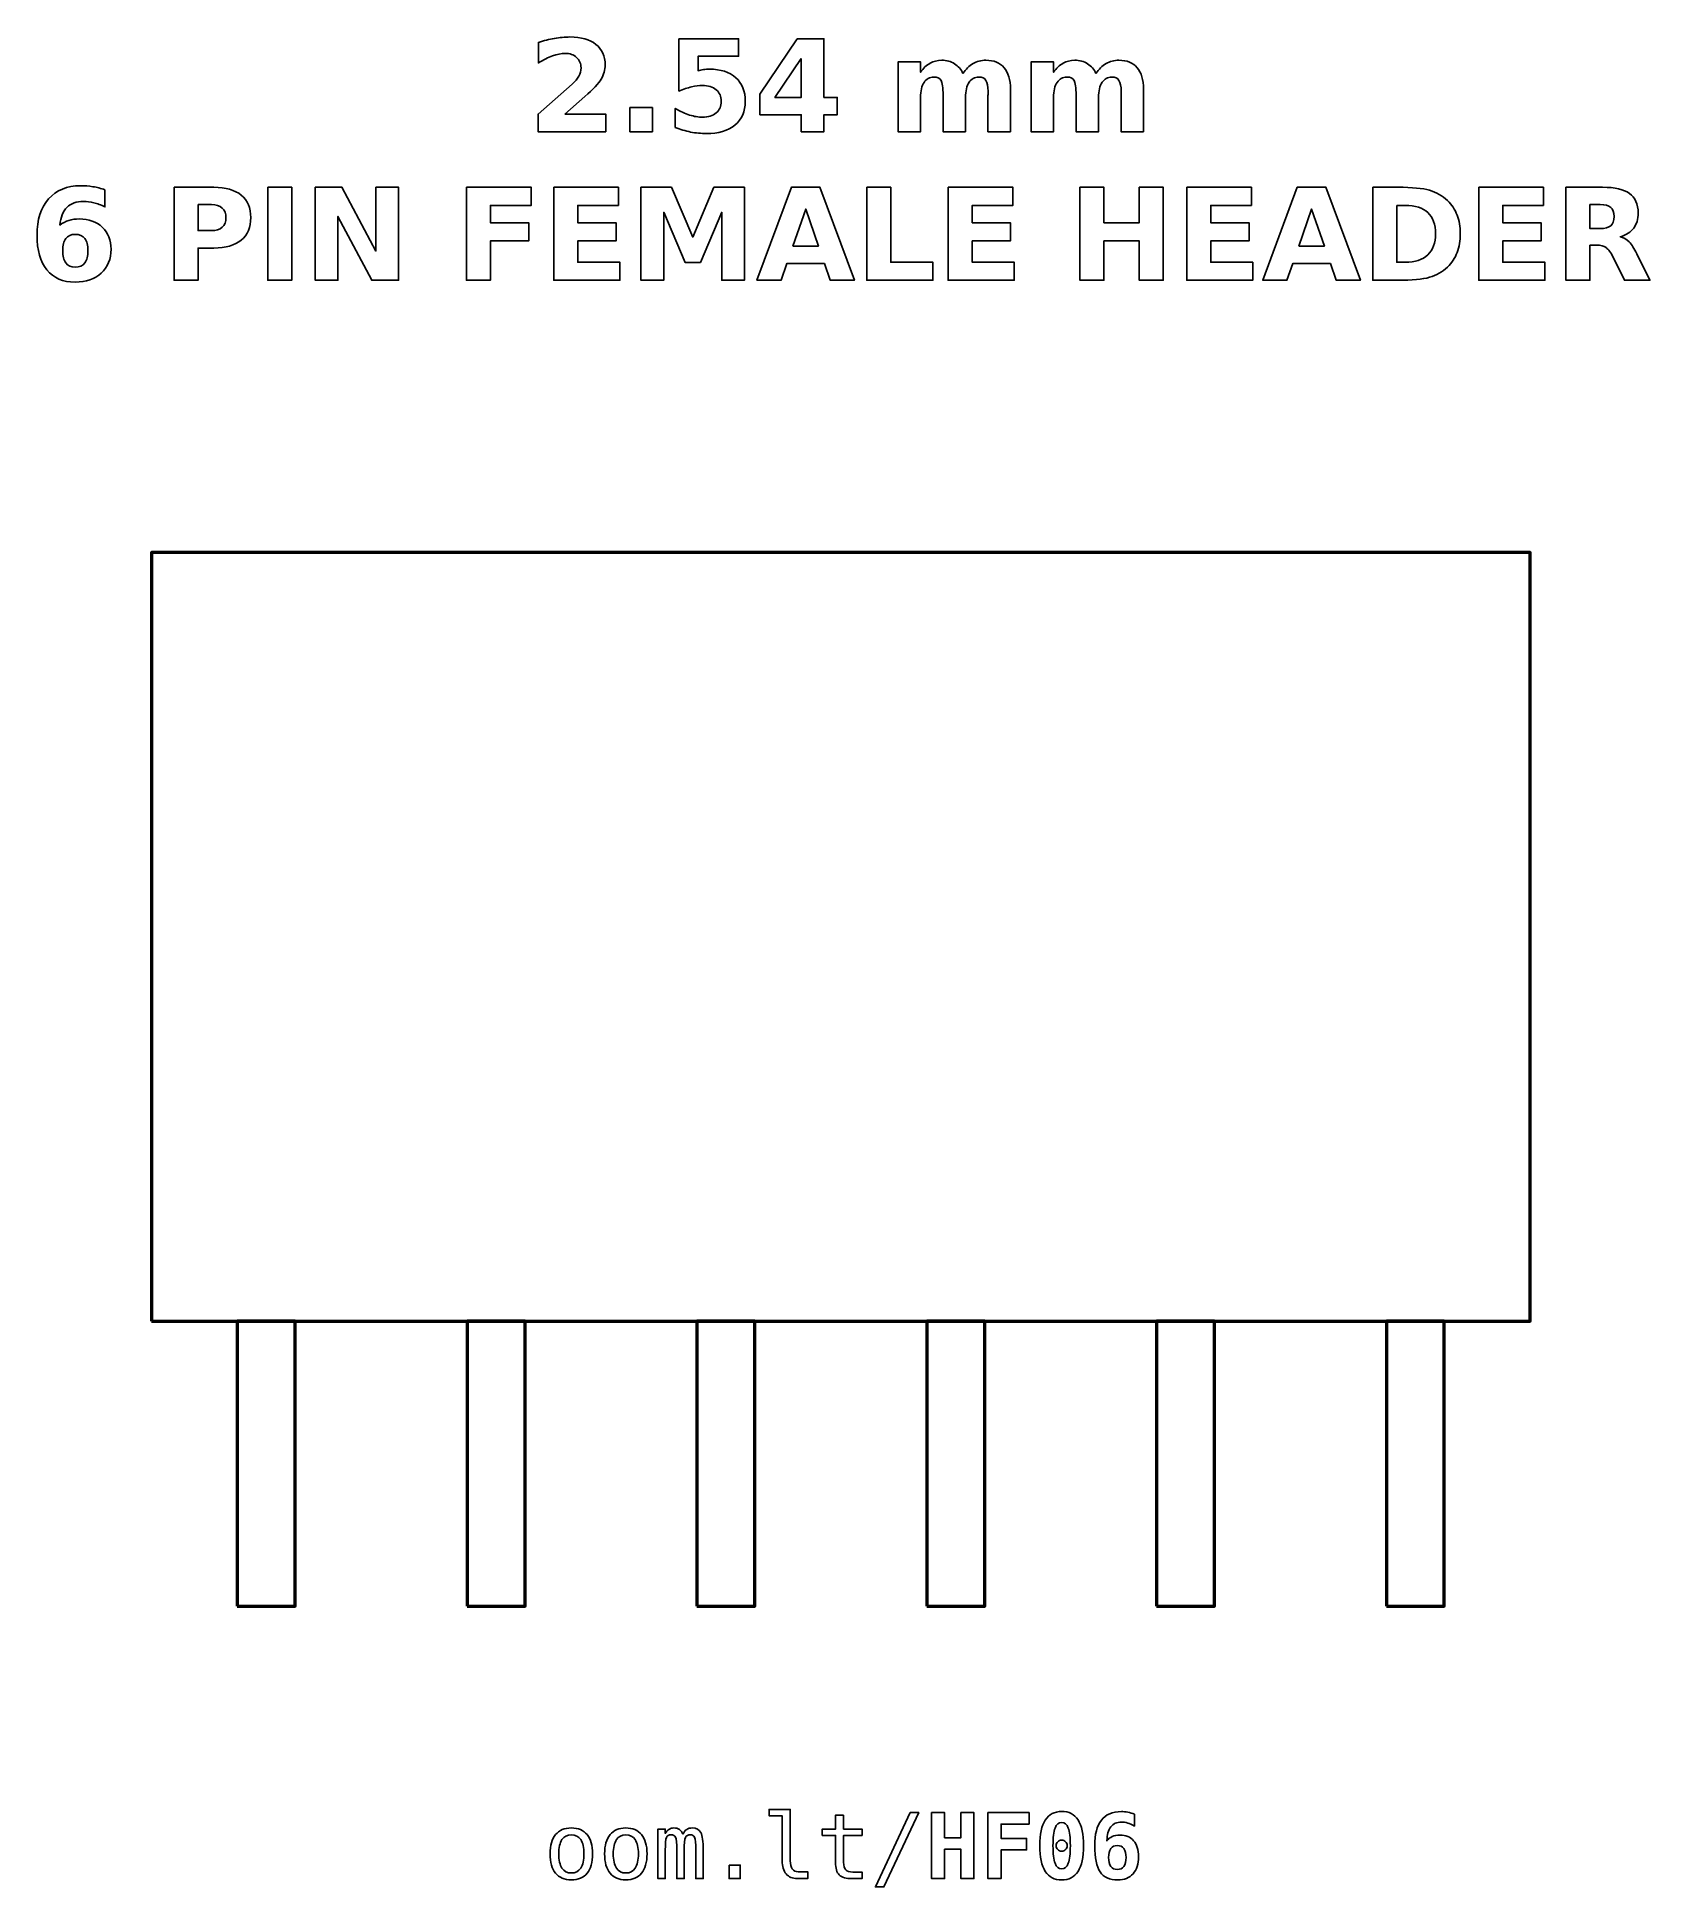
# Model space of a CAD drawing. Header units: centimetres. Extents: x -11.39 to -9.61, y -15.74 to -13.7.
import ezdxf

# ---------------------------------------------------------------- set-up
doc = ezdxf.new("R2010")
doc.units = ezdxf.units.CM
doc.header["$MEASUREMENT"] = 0
doc.layers.add('Layer 1', color=7, linetype='Continuous')

msp = doc.modelspace()

# ---------------------------------------------------------------- linework, layer by layer
at = {"layer": 'Layer 1', "color": 7, "lineweight": 50}
for points in [[(-11.262, -15.1175), (-9.738, -15.1175), (-9.738, -14.2675), (-11.262, -14.2675), (-11.262, -15.1175)], [(-11.167, -15.4325), (-11.103, -15.4325), (-11.103, -15.1175), (-11.167, -15.1175), (-11.167, -15.4325)], [(-10.913, -15.4325), (-10.849, -15.4325), (-10.849, -15.1175), (-10.913, -15.1175), (-10.913, -15.4325)], [(-10.659, -15.4325), (-10.595, -15.4325), (-10.595, -15.1175), (-10.659, -15.1175), (-10.659, -15.4325)], [(-10.405, -15.4325), (-10.341, -15.4325), (-10.341, -15.1175), (-10.405, -15.1175), (-10.405, -15.4325)], [(-10.151, -15.4325), (-10.087, -15.4325), (-10.087, -15.1175), (-10.151, -15.1175), (-10.151, -15.4325)], [(-9.897, -15.4325), (-9.833, -15.4325), (-9.833, -15.1175), (-9.897, -15.1175), (-9.897, -15.4325)]]:
    msp.add_lwpolyline(points, close=True, dxfattribs=at)
at = {"layer": 'Layer 1', "color": 250}
for points, knots in [([(-10.80503, -13.78297), (-10.80503, -13.78297), (-10.75975, -13.78297), (-10.75975, -13.78297), (-10.75975, -13.78297), (-10.75975, -13.78297), (-10.75975, -13.80247), (-10.75975, -13.80247), (-10.75975, -13.80247), (-10.75975, -13.80247), (-10.83452, -13.80247), (-10.83452, -13.80247), (-10.83452, -13.80247), (-10.83452, -13.80247), (-10.83452, -13.78297), (-10.83452, -13.78297), (-10.83452, -13.78297), (-10.83452, -13.78297), (-10.79696, -13.74984), (-10.79696, -13.74984), (-10.79696, -13.74984), (-10.7936, -13.7468), (-10.79113, -13.74384), (-10.78953, -13.74095), (-10.78953, -13.74095), (-10.78791, -13.73805), (-10.78711, -13.73504), (-10.78711, -13.73191), (-10.78711, -13.73191), (-10.78711, -13.72709), (-10.78873, -13.72321), (-10.79197, -13.72027), (-10.79197, -13.72027), (-10.7952, -13.71733), (-10.7995, -13.71588), (-10.80489, -13.71588), (-10.80489, -13.71588), (-10.80902, -13.71588), (-10.81354, -13.71677), (-10.81846, -13.71853), (-10.81846, -13.71853), (-10.82337, -13.7203), (-10.82864, -13.72293), (-10.83424, -13.72641), (-10.83424, -13.72641), (-10.83424, -13.72641), (-10.83424, -13.70381), (-10.83424, -13.70381), (-10.83424, -13.70381), (-10.82826, -13.70184), (-10.82236, -13.70033), (-10.81653, -13.6993), (-10.81653, -13.6993), (-10.81069, -13.69826), (-10.80498, -13.69774), (-10.79936, -13.69774), (-10.79936, -13.69774), (-10.78706, -13.69774), (-10.77749, -13.70045), (-10.77067, -13.70588), (-10.77067, -13.70588), (-10.76385, -13.71129), (-10.76044, -13.71884), (-10.76044, -13.72855), (-10.76044, -13.72855), (-10.76044, -13.73415), (-10.76189, -13.73937), (-10.76479, -13.74422), (-10.76479, -13.74422), (-10.76768, -13.74906), (-10.77377, -13.75555), (-10.78304, -13.76369), (-10.78304, -13.76369), (-10.78304, -13.76369), (-10.80503, -13.78297), (-10.80503, -13.78297)], [0, 0, 0, 0, 0.0526316, 0.0526316, 0.0526316, 0.0526316, 0.1052632, 0.1052632, 0.1052632, 0.1052632, 0.1578947, 0.1578947, 0.1578947, 0.1578947, 0.2105263, 0.2105263, 0.2105263, 0.2105263, 0.2631579, 0.2631579, 0.2631579, 0.2631579, 0.3157895, 0.3157895, 0.3157895, 0.3157895, 0.3684211, 0.3684211, 0.3684211, 0.3684211, 0.4210526, 0.4210526, 0.4210526, 0.4210526, 0.4736842, 0.4736842, 0.4736842, 0.4736842, 0.5263158, 0.5263158, 0.5263158, 0.5263158, 0.5789474, 0.5789474, 0.5789474, 0.5789474, 0.6315789, 0.6315789, 0.6315789, 0.6315789, 0.6842105, 0.6842105, 0.6842105, 0.6842105, 0.7368421, 0.7368421, 0.7368421, 0.7368421, 0.7894737, 0.7894737, 0.7894737, 0.7894737, 0.8421053, 0.8421053, 0.8421053, 0.8421053, 0.8947368, 0.8947368, 0.8947368, 0.8947368, 0.9473684, 0.9473684, 0.9473684, 0.9473684, 1, 1, 1, 1]), ([(-10.67894, -13.6996), (-10.67894, -13.6996), (-10.613, -13.6996), (-10.613, -13.6996), (-10.613, -13.6996), (-10.613, -13.6996), (-10.613, -13.7191), (-10.613, -13.7191), (-10.613, -13.7191), (-10.613, -13.7191), (-10.6578, -13.7191), (-10.6578, -13.7191), (-10.6578, -13.7191), (-10.6578, -13.7191), (-10.6578, -13.73502), (-10.6578, -13.73502), (-10.6578, -13.73502), (-10.65578, -13.73448), (-10.65375, -13.73406), (-10.65171, -13.73375), (-10.65171, -13.73375), (-10.64966, -13.73344), (-10.64752, -13.7333), (-10.64533, -13.7333), (-10.64533, -13.7333), (-10.63278, -13.7333), (-10.62302, -13.73643), (-10.61603, -13.74271), (-10.61603, -13.74271), (-10.60905, -13.74897), (-10.60557, -13.75771), (-10.60557, -13.76891), (-10.60557, -13.76891), (-10.60557, -13.78003), (-10.60938, -13.78874), (-10.61697, -13.79504), (-10.61697, -13.79504), (-10.62457, -13.80132), (-10.63513, -13.80447), (-10.64863, -13.80447), (-10.64863, -13.80447), (-10.65446, -13.80447), (-10.66025, -13.8039), (-10.66596, -13.80278), (-10.66596, -13.80278), (-10.67168, -13.80165), (-10.67737, -13.79995), (-10.68301, -13.79765), (-10.68301, -13.79765), (-10.68301, -13.79765), (-10.68301, -13.77676), (-10.68301, -13.77676), (-10.68301, -13.77676), (-10.67741, -13.77999), (-10.6721, -13.78239), (-10.66707, -13.78398), (-10.66707, -13.78398), (-10.66203, -13.78561), (-10.65728, -13.78641), (-10.65284, -13.78641), (-10.65284, -13.78641), (-10.64639, -13.78641), (-10.64134, -13.78483), (-10.63764, -13.78168), (-10.63764, -13.78168), (-10.63395, -13.77855), (-10.63209, -13.7743), (-10.63209, -13.76891), (-10.63209, -13.76891), (-10.63209, -13.7635), (-10.63395, -13.75924), (-10.63764, -13.75612), (-10.63764, -13.75612), (-10.64134, -13.75299), (-10.64639, -13.75144), (-10.65284, -13.75144), (-10.65284, -13.75144), (-10.65665, -13.75144), (-10.66072, -13.75193), (-10.66502, -13.75292), (-10.66502, -13.75292), (-10.66935, -13.7539), (-10.67398, -13.75543), (-10.67894, -13.7575), (-10.67894, -13.7575), (-10.67894, -13.7575), (-10.67894, -13.6996), (-10.67894, -13.6996)], [0, 0, 0, 0, 0.0454545, 0.0454545, 0.0454545, 0.0454545, 0.0909091, 0.0909091, 0.0909091, 0.0909091, 0.1363636, 0.1363636, 0.1363636, 0.1363636, 0.1818182, 0.1818182, 0.1818182, 0.1818182, 0.2272727, 0.2272727, 0.2272727, 0.2272727, 0.2727273, 0.2727273, 0.2727273, 0.2727273, 0.3181818, 0.3181818, 0.3181818, 0.3181818, 0.3636364, 0.3636364, 0.3636364, 0.3636364, 0.4090909, 0.4090909, 0.4090909, 0.4090909, 0.4545455, 0.4545455, 0.4545455, 0.4545455, 0.5, 0.5, 0.5, 0.5, 0.5454545, 0.5454545, 0.5454545, 0.5454545, 0.5909091, 0.5909091, 0.5909091, 0.5909091, 0.6363636, 0.6363636, 0.6363636, 0.6363636, 0.6818182, 0.6818182, 0.6818182, 0.6818182, 0.7272727, 0.7272727, 0.7272727, 0.7272727, 0.7727273, 0.7727273, 0.7727273, 0.7727273, 0.8181818, 0.8181818, 0.8181818, 0.8181818, 0.8636364, 0.8636364, 0.8636364, 0.8636364, 0.9090909, 0.9090909, 0.9090909, 0.9090909, 0.9545455, 0.9545455, 0.9545455, 0.9545455, 1, 1, 1, 1]), ([(-10.54816, -13.6996), (-10.54816, -13.6996), (-10.51866, -13.6996), (-10.51866, -13.6996), (-10.51866, -13.6996), (-10.51866, -13.6996), (-10.51866, -13.76451), (-10.51866, -13.76451), (-10.51866, -13.76451), (-10.51866, -13.76451), (-10.50399, -13.76451), (-10.50399, -13.76451), (-10.50399, -13.76451), (-10.50399, -13.76451), (-10.50399, -13.78373), (-10.50399, -13.78373), (-10.50399, -13.78373), (-10.50399, -13.78373), (-10.51866, -13.78373), (-10.51866, -13.78373), (-10.51866, -13.78373), (-10.51866, -13.78373), (-10.51866, -13.80247), (-10.51866, -13.80247), (-10.51866, -13.80247), (-10.51866, -13.80247), (-10.54373, -13.80247), (-10.54373, -13.80247), (-10.54373, -13.80247), (-10.54373, -13.80247), (-10.54373, -13.78373), (-10.54373, -13.78373), (-10.54373, -13.78373), (-10.54373, -13.78373), (-10.58936, -13.78373), (-10.58936, -13.78373), (-10.58936, -13.78373), (-10.58936, -13.78373), (-10.58936, -13.76098), (-10.58936, -13.76098), (-10.58936, -13.76098), (-10.58936, -13.76098), (-10.54816, -13.6996), (-10.54816, -13.6996)], [0, 0, 0, 0, 0.0909091, 0.0909091, 0.0909091, 0.0909091, 0.1818182, 0.1818182, 0.1818182, 0.1818182, 0.2727273, 0.2727273, 0.2727273, 0.2727273, 0.3636364, 0.3636364, 0.3636364, 0.3636364, 0.4545455, 0.4545455, 0.4545455, 0.4545455, 0.5454545, 0.5454545, 0.5454545, 0.5454545, 0.6363636, 0.6363636, 0.6363636, 0.6363636, 0.7272727, 0.7272727, 0.7272727, 0.7272727, 0.8181818, 0.8181818, 0.8181818, 0.8181818, 0.9090909, 0.9090909, 0.9090909, 0.9090909, 1, 1, 1, 1]), ([(-10.54373, -13.72145), (-10.54373, -13.72145), (-10.57283, -13.76451), (-10.57283, -13.76451), (-10.57283, -13.76451), (-10.57283, -13.76451), (-10.54373, -13.76451), (-10.54373, -13.76451), (-10.54373, -13.76451), (-10.54373, -13.76451), (-10.54373, -13.72145), (-10.54373, -13.72145)], [0, 0, 0, 0, 0.3333333, 0.3333333, 0.3333333, 0.3333333, 0.6666667, 0.6666667, 0.6666667, 0.6666667, 1, 1, 1, 1]), ([(-10.36502, -13.73812), (-10.36189, -13.73335), (-10.3582, -13.7297), (-10.35389, -13.72721), (-10.35389, -13.72721), (-10.34959, -13.72469), (-10.34489, -13.72345), (-10.33974, -13.72345), (-10.33974, -13.72345), (-10.33087, -13.72345), (-10.32412, -13.72618), (-10.31949, -13.73166), (-10.31949, -13.73166), (-10.31485, -13.73711), (-10.31252, -13.74506), (-10.31252, -13.75548), (-10.31252, -13.75548), (-10.31252, -13.75548), (-10.31252, -13.80247), (-10.31252, -13.80247), (-10.31252, -13.80247), (-10.31252, -13.80247), (-10.33734, -13.80247), (-10.33734, -13.80247), (-10.33734, -13.80247), (-10.33734, -13.80247), (-10.33734, -13.76223), (-10.33734, -13.76223), (-10.33734, -13.76223), (-10.33729, -13.76164), (-10.33727, -13.76103), (-10.33724, -13.76037), (-10.33724, -13.76037), (-10.33722, -13.75974), (-10.3372, -13.75882), (-10.3372, -13.75762), (-10.3372, -13.75762), (-10.3372, -13.75216), (-10.33799, -13.74819), (-10.33962, -13.74574), (-10.33962, -13.74574), (-10.34122, -13.74327), (-10.3438, -13.74205), (-10.34738, -13.74205), (-10.34738, -13.74205), (-10.35208, -13.74205), (-10.35568, -13.74398), (-10.35824, -13.74784), (-10.35824, -13.74784), (-10.36078, -13.75169), (-10.3621, -13.75727), (-10.3622, -13.76458), (-10.3622, -13.76458), (-10.3622, -13.76458), (-10.3622, -13.80247), (-10.3622, -13.80247), (-10.3622, -13.80247), (-10.3622, -13.80247), (-10.38701, -13.80247), (-10.38701, -13.80247), (-10.38701, -13.80247), (-10.38701, -13.80247), (-10.38701, -13.76223), (-10.38701, -13.76223), (-10.38701, -13.76223), (-10.38701, -13.75369), (-10.38774, -13.74819), (-10.38922, -13.74574), (-10.38922, -13.74574), (-10.39068, -13.74327), (-10.39329, -13.74205), (-10.39705, -13.74205), (-10.39705, -13.74205), (-10.4018, -13.74205), (-10.40545, -13.744), (-10.40801, -13.74788), (-10.40801, -13.74788), (-10.41057, -13.75176), (-10.41187, -13.75729), (-10.41187, -13.76451), (-10.41187, -13.76451), (-10.41187, -13.76451), (-10.41187, -13.80247), (-10.41187, -13.80247), (-10.41187, -13.80247), (-10.41187, -13.80247), (-10.43668, -13.80247), (-10.43668, -13.80247), (-10.43668, -13.80247), (-10.43668, -13.80247), (-10.43668, -13.72531), (-10.43668, -13.72531), (-10.43668, -13.72531), (-10.43668, -13.72531), (-10.41187, -13.72531), (-10.41187, -13.72531), (-10.41187, -13.72531), (-10.41187, -13.72531), (-10.41187, -13.73662), (-10.41187, -13.73662), (-10.41187, -13.73662), (-10.40883, -13.73224), (-10.40535, -13.72898), (-10.40142, -13.72676), (-10.40142, -13.72676), (-10.3975, -13.72455), (-10.39317, -13.72345), (-10.38844, -13.72345), (-10.38844, -13.72345), (-10.38313, -13.72345), (-10.3784, -13.72474), (-10.37433, -13.72731), (-10.37433, -13.72731), (-10.37024, -13.72989), (-10.36713, -13.73349), (-10.36502, -13.73812)], [0, 0, 0, 0, 0.0344828, 0.0344828, 0.0344828, 0.0344828, 0.0689655, 0.0689655, 0.0689655, 0.0689655, 0.1034483, 0.1034483, 0.1034483, 0.1034483, 0.137931, 0.137931, 0.137931, 0.137931, 0.1724138, 0.1724138, 0.1724138, 0.1724138, 0.2068966, 0.2068966, 0.2068966, 0.2068966, 0.2413793, 0.2413793, 0.2413793, 0.2413793, 0.2758621, 0.2758621, 0.2758621, 0.2758621, 0.3103448, 0.3103448, 0.3103448, 0.3103448, 0.3448276, 0.3448276, 0.3448276, 0.3448276, 0.3793103, 0.3793103, 0.3793103, 0.3793103, 0.4137931, 0.4137931, 0.4137931, 0.4137931, 0.4482759, 0.4482759, 0.4482759, 0.4482759, 0.4827586, 0.4827586, 0.4827586, 0.4827586, 0.5172414, 0.5172414, 0.5172414, 0.5172414, 0.5517241, 0.5517241, 0.5517241, 0.5517241, 0.5862069, 0.5862069, 0.5862069, 0.5862069, 0.6206897, 0.6206897, 0.6206897, 0.6206897, 0.6551724, 0.6551724, 0.6551724, 0.6551724, 0.6896552, 0.6896552, 0.6896552, 0.6896552, 0.7241379, 0.7241379, 0.7241379, 0.7241379, 0.7586207, 0.7586207, 0.7586207, 0.7586207, 0.7931034, 0.7931034, 0.7931034, 0.7931034, 0.8275862, 0.8275862, 0.8275862, 0.8275862, 0.862069, 0.862069, 0.862069, 0.862069, 0.8965517, 0.8965517, 0.8965517, 0.8965517, 0.9310345, 0.9310345, 0.9310345, 0.9310345, 0.9655172, 0.9655172, 0.9655172, 0.9655172, 1, 1, 1, 1]), ([(-10.21798, -13.73812), (-10.21485, -13.73335), (-10.21116, -13.7297), (-10.20685, -13.72721), (-10.20685, -13.72721), (-10.20255, -13.72469), (-10.19785, -13.72345), (-10.1927, -13.72345), (-10.1927, -13.72345), (-10.18383, -13.72345), (-10.17708, -13.72618), (-10.17245, -13.73166), (-10.17245, -13.73166), (-10.16781, -13.73711), (-10.16548, -13.74506), (-10.16548, -13.75548), (-10.16548, -13.75548), (-10.16548, -13.75548), (-10.16548, -13.80247), (-10.16548, -13.80247), (-10.16548, -13.80247), (-10.16548, -13.80247), (-10.1903, -13.80247), (-10.1903, -13.80247), (-10.1903, -13.80247), (-10.1903, -13.80247), (-10.1903, -13.76223), (-10.1903, -13.76223), (-10.1903, -13.76223), (-10.19025, -13.76164), (-10.19023, -13.76103), (-10.1902, -13.76037), (-10.1902, -13.76037), (-10.19018, -13.75974), (-10.19016, -13.75882), (-10.19016, -13.75762), (-10.19016, -13.75762), (-10.19016, -13.75216), (-10.19095, -13.74819), (-10.19258, -13.74574), (-10.19258, -13.74574), (-10.19418, -13.74327), (-10.19676, -13.74205), (-10.20034, -13.74205), (-10.20034, -13.74205), (-10.20504, -13.74205), (-10.20864, -13.74398), (-10.2112, -13.74784), (-10.2112, -13.74784), (-10.21374, -13.75169), (-10.21506, -13.75727), (-10.21516, -13.76458), (-10.21516, -13.76458), (-10.21516, -13.76458), (-10.21516, -13.80247), (-10.21516, -13.80247), (-10.21516, -13.80247), (-10.21516, -13.80247), (-10.23997, -13.80247), (-10.23997, -13.80247), (-10.23997, -13.80247), (-10.23997, -13.80247), (-10.23997, -13.76223), (-10.23997, -13.76223), (-10.23997, -13.76223), (-10.23997, -13.75369), (-10.2407, -13.74819), (-10.24218, -13.74574), (-10.24218, -13.74574), (-10.24364, -13.74327), (-10.24625, -13.74205), (-10.25001, -13.74205), (-10.25001, -13.74205), (-10.25476, -13.74205), (-10.25841, -13.744), (-10.26097, -13.74788), (-10.26097, -13.74788), (-10.26353, -13.75176), (-10.26483, -13.75729), (-10.26483, -13.76451), (-10.26483, -13.76451), (-10.26483, -13.76451), (-10.26483, -13.80247), (-10.26483, -13.80247), (-10.26483, -13.80247), (-10.26483, -13.80247), (-10.28964, -13.80247), (-10.28964, -13.80247), (-10.28964, -13.80247), (-10.28964, -13.80247), (-10.28964, -13.72531), (-10.28964, -13.72531), (-10.28964, -13.72531), (-10.28964, -13.72531), (-10.26483, -13.72531), (-10.26483, -13.72531), (-10.26483, -13.72531), (-10.26483, -13.72531), (-10.26483, -13.73662), (-10.26483, -13.73662), (-10.26483, -13.73662), (-10.26179, -13.73224), (-10.25831, -13.72898), (-10.25438, -13.72676), (-10.25438, -13.72676), (-10.25046, -13.72455), (-10.24613, -13.72345), (-10.2414, -13.72345), (-10.2414, -13.72345), (-10.23609, -13.72345), (-10.23136, -13.72474), (-10.22729, -13.72731), (-10.22729, -13.72731), (-10.2232, -13.72989), (-10.22009, -13.73349), (-10.21798, -13.73812)], [0, 0, 0, 0, 0.0344828, 0.0344828, 0.0344828, 0.0344828, 0.0689655, 0.0689655, 0.0689655, 0.0689655, 0.1034483, 0.1034483, 0.1034483, 0.1034483, 0.137931, 0.137931, 0.137931, 0.137931, 0.1724138, 0.1724138, 0.1724138, 0.1724138, 0.2068966, 0.2068966, 0.2068966, 0.2068966, 0.2413793, 0.2413793, 0.2413793, 0.2413793, 0.2758621, 0.2758621, 0.2758621, 0.2758621, 0.3103448, 0.3103448, 0.3103448, 0.3103448, 0.3448276, 0.3448276, 0.3448276, 0.3448276, 0.3793103, 0.3793103, 0.3793103, 0.3793103, 0.4137931, 0.4137931, 0.4137931, 0.4137931, 0.4482759, 0.4482759, 0.4482759, 0.4482759, 0.4827586, 0.4827586, 0.4827586, 0.4827586, 0.5172414, 0.5172414, 0.5172414, 0.5172414, 0.5517241, 0.5517241, 0.5517241, 0.5517241, 0.5862069, 0.5862069, 0.5862069, 0.5862069, 0.6206897, 0.6206897, 0.6206897, 0.6206897, 0.6551724, 0.6551724, 0.6551724, 0.6551724, 0.6896552, 0.6896552, 0.6896552, 0.6896552, 0.7241379, 0.7241379, 0.7241379, 0.7241379, 0.7586207, 0.7586207, 0.7586207, 0.7586207, 0.7931034, 0.7931034, 0.7931034, 0.7931034, 0.8275862, 0.8275862, 0.8275862, 0.8275862, 0.862069, 0.862069, 0.862069, 0.862069, 0.8965517, 0.8965517, 0.8965517, 0.8965517, 0.9310345, 0.9310345, 0.9310345, 0.9310345, 0.9655172, 0.9655172, 0.9655172, 0.9655172, 1, 1, 1, 1]), ([(-10.73311, -13.7758), (-10.73311, -13.7758), (-10.70829, -13.7758), (-10.70829, -13.7758), (-10.70829, -13.7758), (-10.70829, -13.7758), (-10.70829, -13.80247), (-10.70829, -13.80247), (-10.70829, -13.80247), (-10.70829, -13.80247), (-10.73311, -13.80247), (-10.73311, -13.80247), (-10.73311, -13.80247), (-10.73311, -13.80247), (-10.73311, -13.7758), (-10.73311, -13.7758)], [0, 0, 0, 0, 0.25, 0.25, 0.25, 0.25, 0.5, 0.5, 0.5, 0.5, 0.75, 0.75, 0.75, 0.75, 1, 1, 1, 1]), ([(-11.31327, -13.86653), (-11.31327, -13.86653), (-11.31327, -13.88556), (-11.31327, -13.88556), (-11.31327, -13.88556), (-11.31764, -13.88349), (-11.32173, -13.88196), (-11.32559, -13.88097), (-11.32559, -13.88097), (-11.32945, -13.87998), (-11.33323, -13.87949), (-11.3369, -13.87949), (-11.3369, -13.87949), (-11.34481, -13.87949), (-11.35094, -13.88168), (-11.35536, -13.88608), (-11.35536, -13.88608), (-11.35976, -13.89045), (-11.36235, -13.89696), (-11.36308, -13.9056), (-11.36308, -13.9056), (-11.36005, -13.90336), (-11.35675, -13.90167), (-11.35322, -13.90054), (-11.35322, -13.90054), (-11.3497, -13.89941), (-11.34584, -13.89885), (-11.34165, -13.89885), (-11.34165, -13.89885), (-11.33114, -13.89885), (-11.32265, -13.90193), (-11.31621, -13.90809), (-11.31621, -13.90809), (-11.30974, -13.91423), (-11.30652, -13.92229), (-11.30652, -13.93227), (-11.30652, -13.93227), (-11.30652, -13.9433), (-11.31012, -13.95212), (-11.31734, -13.95877), (-11.31734, -13.95877), (-11.32453, -13.9654), (-11.33422, -13.96872), (-11.34633, -13.96872), (-11.34633, -13.96872), (-11.35969, -13.96872), (-11.37004, -13.9642), (-11.37738, -13.95517), (-11.37738, -13.95517), (-11.38469, -13.94616), (-11.38836, -13.93335), (-11.38836, -13.91677), (-11.38836, -13.91677), (-11.38836, -13.89979), (-11.38408, -13.88643), (-11.37552, -13.87672), (-11.37552, -13.87672), (-11.36694, -13.867), (-11.3552, -13.86213), (-11.34027, -13.86213), (-11.34027, -13.86213), (-11.33554, -13.86213), (-11.33095, -13.86251), (-11.32648, -13.86324), (-11.32648, -13.86324), (-11.32204, -13.86397), (-11.31764, -13.86507), (-11.31327, -13.86653)], [0, 0, 0, 0, 0.0588235, 0.0588235, 0.0588235, 0.0588235, 0.1176471, 0.1176471, 0.1176471, 0.1176471, 0.1764706, 0.1764706, 0.1764706, 0.1764706, 0.2352941, 0.2352941, 0.2352941, 0.2352941, 0.2941176, 0.2941176, 0.2941176, 0.2941176, 0.3529412, 0.3529412, 0.3529412, 0.3529412, 0.4117647, 0.4117647, 0.4117647, 0.4117647, 0.4705882, 0.4705882, 0.4705882, 0.4705882, 0.5294118, 0.5294118, 0.5294118, 0.5294118, 0.5882353, 0.5882353, 0.5882353, 0.5882353, 0.6470588, 0.6470588, 0.6470588, 0.6470588, 0.7058824, 0.7058824, 0.7058824, 0.7058824, 0.7647059, 0.7647059, 0.7647059, 0.7647059, 0.8235294, 0.8235294, 0.8235294, 0.8235294, 0.8823529, 0.8823529, 0.8823529, 0.8823529, 0.9411765, 0.9411765, 0.9411765, 0.9411765, 1, 1, 1, 1]), ([(-11.23683, -13.86385), (-11.23683, -13.86385), (-11.19281, -13.86385), (-11.19281, -13.86385), (-11.19281, -13.86385), (-11.17971, -13.86385), (-11.16966, -13.86677), (-11.16265, -13.87258), (-11.16265, -13.87258), (-11.15565, -13.87839), (-11.15214, -13.88666), (-11.15214, -13.89741), (-11.15214, -13.89741), (-11.15214, -13.90818), (-11.15565, -13.91648), (-11.16265, -13.92229), (-11.16265, -13.92229), (-11.16966, -13.9281), (-11.17971, -13.93102), (-11.19281, -13.93102), (-11.19281, -13.93102), (-11.19281, -13.93102), (-11.2103, -13.93102), (-11.2103, -13.93102), (-11.2103, -13.93102), (-11.2103, -13.93102), (-11.2103, -13.96672), (-11.2103, -13.96672), (-11.2103, -13.96672), (-11.2103, -13.96672), (-11.23683, -13.96672), (-11.23683, -13.96672), (-11.23683, -13.96672), (-11.23683, -13.96672), (-11.23683, -13.86385), (-11.23683, -13.86385)], [0, 0, 0, 0, 0.1111111, 0.1111111, 0.1111111, 0.1111111, 0.2222222, 0.2222222, 0.2222222, 0.2222222, 0.3333333, 0.3333333, 0.3333333, 0.3333333, 0.4444444, 0.4444444, 0.4444444, 0.4444444, 0.5555556, 0.5555556, 0.5555556, 0.5555556, 0.6666667, 0.6666667, 0.6666667, 0.6666667, 0.7777778, 0.7777778, 0.7777778, 0.7777778, 0.8888889, 0.8888889, 0.8888889, 0.8888889, 1, 1, 1, 1]), ([(-11.13342, -13.86385), (-11.13342, -13.86385), (-11.10689, -13.86385), (-11.10689, -13.86385), (-11.10689, -13.86385), (-11.10689, -13.86385), (-11.10689, -13.96672), (-11.10689, -13.96672), (-11.10689, -13.96672), (-11.10689, -13.96672), (-11.13342, -13.96672), (-11.13342, -13.96672), (-11.13342, -13.96672), (-11.13342, -13.96672), (-11.13342, -13.86385), (-11.13342, -13.86385)], [0, 0, 0, 0, 0.25, 0.25, 0.25, 0.25, 0.5, 0.5, 0.5, 0.5, 0.75, 0.75, 0.75, 0.75, 1, 1, 1, 1]), ([(-11.08093, -13.86385), (-11.08093, -13.86385), (-11.0513, -13.86385), (-11.0513, -13.86385), (-11.0513, -13.86385), (-11.0513, -13.86385), (-11.01388, -13.93441), (-11.01388, -13.93441), (-11.01388, -13.93441), (-11.01388, -13.93441), (-11.01388, -13.86385), (-11.01388, -13.86385), (-11.01388, -13.86385), (-11.01388, -13.86385), (-10.98874, -13.86385), (-10.98874, -13.86385), (-10.98874, -13.86385), (-10.98874, -13.86385), (-10.98874, -13.96672), (-10.98874, -13.96672), (-10.98874, -13.96672), (-10.98874, -13.96672), (-11.01837, -13.96672), (-11.01837, -13.96672), (-11.01837, -13.96672), (-11.01837, -13.96672), (-11.05579, -13.89616), (-11.05579, -13.89616), (-11.05579, -13.89616), (-11.05579, -13.89616), (-11.05579, -13.96672), (-11.05579, -13.96672), (-11.05579, -13.96672), (-11.05579, -13.96672), (-11.08093, -13.96672), (-11.08093, -13.96672), (-11.08093, -13.96672), (-11.08093, -13.96672), (-11.08093, -13.86385), (-11.08093, -13.86385)], [0, 0, 0, 0, 0.1, 0.1, 0.1, 0.1, 0.2, 0.2, 0.2, 0.2, 0.3, 0.3, 0.3, 0.3, 0.4, 0.4, 0.4, 0.4, 0.5, 0.5, 0.5, 0.5, 0.6, 0.6, 0.6, 0.6, 0.7, 0.7, 0.7, 0.7, 0.8, 0.8, 0.8, 0.8, 0.9, 0.9, 0.9, 0.9, 1, 1, 1, 1]), ([(-10.91371, -13.86385), (-10.91371, -13.86385), (-10.84212, -13.86385), (-10.84212, -13.86385), (-10.84212, -13.86385), (-10.84212, -13.86385), (-10.84212, -13.88391), (-10.84212, -13.88391), (-10.84212, -13.88391), (-10.84212, -13.88391), (-10.88718, -13.88391), (-10.88718, -13.88391), (-10.88718, -13.88391), (-10.88718, -13.88391), (-10.88718, -13.90306), (-10.88718, -13.90306), (-10.88718, -13.90306), (-10.88718, -13.90306), (-10.8448, -13.90306), (-10.8448, -13.90306), (-10.8448, -13.90306), (-10.8448, -13.90306), (-10.8448, -13.92312), (-10.8448, -13.92312), (-10.8448, -13.92312), (-10.8448, -13.92312), (-10.88718, -13.92312), (-10.88718, -13.92312), (-10.88718, -13.92312), (-10.88718, -13.92312), (-10.88718, -13.96672), (-10.88718, -13.96672), (-10.88718, -13.96672), (-10.88718, -13.96672), (-10.91371, -13.96672), (-10.91371, -13.96672), (-10.91371, -13.96672), (-10.91371, -13.96672), (-10.91371, -13.86385), (-10.91371, -13.86385)], [0, 0, 0, 0, 0.1, 0.1, 0.1, 0.1, 0.2, 0.2, 0.2, 0.2, 0.3, 0.3, 0.3, 0.3, 0.4, 0.4, 0.4, 0.4, 0.5, 0.5, 0.5, 0.5, 0.6, 0.6, 0.6, 0.6, 0.7, 0.7, 0.7, 0.7, 0.8, 0.8, 0.8, 0.8, 0.9, 0.9, 0.9, 0.9, 1, 1, 1, 1]), ([(-10.81731, -13.86385), (-10.81731, -13.86385), (-10.74572, -13.86385), (-10.74572, -13.86385), (-10.74572, -13.86385), (-10.74572, -13.86385), (-10.74572, -13.88391), (-10.74572, -13.88391), (-10.74572, -13.88391), (-10.74572, -13.88391), (-10.79078, -13.88391), (-10.79078, -13.88391), (-10.79078, -13.88391), (-10.79078, -13.88391), (-10.79078, -13.90306), (-10.79078, -13.90306), (-10.79078, -13.90306), (-10.79078, -13.90306), (-10.74843, -13.90306), (-10.74843, -13.90306), (-10.74843, -13.90306), (-10.74843, -13.90306), (-10.74843, -13.92312), (-10.74843, -13.92312), (-10.74843, -13.92312), (-10.74843, -13.92312), (-10.79078, -13.92312), (-10.79078, -13.92312), (-10.79078, -13.92312), (-10.79078, -13.92312), (-10.79078, -13.94666), (-10.79078, -13.94666), (-10.79078, -13.94666), (-10.79078, -13.94666), (-10.74422, -13.94666), (-10.74422, -13.94666), (-10.74422, -13.94666), (-10.74422, -13.94666), (-10.74422, -13.96672), (-10.74422, -13.96672), (-10.74422, -13.96672), (-10.74422, -13.96672), (-10.81731, -13.96672), (-10.81731, -13.96672), (-10.81731, -13.96672), (-10.81731, -13.96672), (-10.81731, -13.86385), (-10.81731, -13.86385)], [0, 0, 0, 0, 0.0833333, 0.0833333, 0.0833333, 0.0833333, 0.1666667, 0.1666667, 0.1666667, 0.1666667, 0.25, 0.25, 0.25, 0.25, 0.3333333, 0.3333333, 0.3333333, 0.3333333, 0.4166667, 0.4166667, 0.4166667, 0.4166667, 0.5, 0.5, 0.5, 0.5, 0.5833333, 0.5833333, 0.5833333, 0.5833333, 0.6666667, 0.6666667, 0.6666667, 0.6666667, 0.75, 0.75, 0.75, 0.75, 0.8333333, 0.8333333, 0.8333333, 0.8333333, 0.9166667, 0.9166667, 0.9166667, 0.9166667, 1, 1, 1, 1]), ([(-10.72091, -13.86385), (-10.72091, -13.86385), (-10.68716, -13.86385), (-10.68716, -13.86385), (-10.68716, -13.86385), (-10.68716, -13.86385), (-10.66371, -13.91891), (-10.66371, -13.91891), (-10.66371, -13.91891), (-10.66371, -13.91891), (-10.64015, -13.86385), (-10.64015, -13.86385), (-10.64015, -13.86385), (-10.64015, -13.86385), (-10.60647, -13.86385), (-10.60647, -13.86385), (-10.60647, -13.86385), (-10.60647, -13.86385), (-10.60647, -13.96672), (-10.60647, -13.96672), (-10.60647, -13.96672), (-10.60647, -13.96672), (-10.63154, -13.96672), (-10.63154, -13.96672), (-10.63154, -13.96672), (-10.63154, -13.96672), (-10.63154, -13.89148), (-10.63154, -13.89148), (-10.63154, -13.89148), (-10.63154, -13.89148), (-10.65525, -13.94694), (-10.65525, -13.94694), (-10.65525, -13.94694), (-10.65525, -13.94694), (-10.67206, -13.94694), (-10.67206, -13.94694), (-10.67206, -13.94694), (-10.67206, -13.94694), (-10.69577, -13.89148), (-10.69577, -13.89148), (-10.69577, -13.89148), (-10.69577, -13.89148), (-10.69577, -13.96672), (-10.69577, -13.96672), (-10.69577, -13.96672), (-10.69577, -13.96672), (-10.72091, -13.96672), (-10.72091, -13.96672), (-10.72091, -13.96672), (-10.72091, -13.96672), (-10.72091, -13.86385), (-10.72091, -13.86385)], [0, 0, 0, 0, 0.0769231, 0.0769231, 0.0769231, 0.0769231, 0.1538462, 0.1538462, 0.1538462, 0.1538462, 0.2307692, 0.2307692, 0.2307692, 0.2307692, 0.3076923, 0.3076923, 0.3076923, 0.3076923, 0.3846154, 0.3846154, 0.3846154, 0.3846154, 0.4615385, 0.4615385, 0.4615385, 0.4615385, 0.5384615, 0.5384615, 0.5384615, 0.5384615, 0.6153846, 0.6153846, 0.6153846, 0.6153846, 0.6923077, 0.6923077, 0.6923077, 0.6923077, 0.7692308, 0.7692308, 0.7692308, 0.7692308, 0.8461538, 0.8461538, 0.8461538, 0.8461538, 0.9230769, 0.9230769, 0.9230769, 0.9230769, 1, 1, 1, 1]), ([(-10.51806, -13.948), (-10.51806, -13.948), (-10.55955, -13.948), (-10.55955, -13.948), (-10.55955, -13.948), (-10.55955, -13.948), (-10.56609, -13.96672), (-10.56609, -13.96672), (-10.56609, -13.96672), (-10.56609, -13.96672), (-10.59276, -13.96672), (-10.59276, -13.96672), (-10.59276, -13.96672), (-10.59276, -13.96672), (-10.55466, -13.86385), (-10.55466, -13.86385), (-10.55466, -13.86385), (-10.55466, -13.86385), (-10.52303, -13.86385), (-10.52303, -13.86385), (-10.52303, -13.86385), (-10.52303, -13.86385), (-10.48493, -13.96672), (-10.48493, -13.96672), (-10.48493, -13.96672), (-10.48493, -13.96672), (-10.5116, -13.96672), (-10.5116, -13.96672), (-10.5116, -13.96672), (-10.5116, -13.96672), (-10.51806, -13.948), (-10.51806, -13.948)], [0, 0, 0, 0, 0.125, 0.125, 0.125, 0.125, 0.25, 0.25, 0.25, 0.25, 0.375, 0.375, 0.375, 0.375, 0.5, 0.5, 0.5, 0.5, 0.625, 0.625, 0.625, 0.625, 0.75, 0.75, 0.75, 0.75, 0.875, 0.875, 0.875, 0.875, 1, 1, 1, 1]), ([(-10.47126, -13.86385), (-10.47126, -13.86385), (-10.44473, -13.86385), (-10.44473, -13.86385), (-10.44473, -13.86385), (-10.44473, -13.86385), (-10.44473, -13.94666), (-10.44473, -13.94666), (-10.44473, -13.94666), (-10.44473, -13.94666), (-10.39817, -13.94666), (-10.39817, -13.94666), (-10.39817, -13.94666), (-10.39817, -13.94666), (-10.39817, -13.96672), (-10.39817, -13.96672), (-10.39817, -13.96672), (-10.39817, -13.96672), (-10.47126, -13.96672), (-10.47126, -13.96672), (-10.47126, -13.96672), (-10.47126, -13.96672), (-10.47126, -13.86385), (-10.47126, -13.86385)], [0, 0, 0, 0, 0.1666667, 0.1666667, 0.1666667, 0.1666667, 0.3333333, 0.3333333, 0.3333333, 0.3333333, 0.5, 0.5, 0.5, 0.5, 0.6666667, 0.6666667, 0.6666667, 0.6666667, 0.8333333, 0.8333333, 0.8333333, 0.8333333, 1, 1, 1, 1]), ([(-10.38135, -13.86385), (-10.38135, -13.86385), (-10.30976, -13.86385), (-10.30976, -13.86385), (-10.30976, -13.86385), (-10.30976, -13.86385), (-10.30976, -13.88391), (-10.30976, -13.88391), (-10.30976, -13.88391), (-10.30976, -13.88391), (-10.35482, -13.88391), (-10.35482, -13.88391), (-10.35482, -13.88391), (-10.35482, -13.88391), (-10.35482, -13.90306), (-10.35482, -13.90306), (-10.35482, -13.90306), (-10.35482, -13.90306), (-10.31247, -13.90306), (-10.31247, -13.90306), (-10.31247, -13.90306), (-10.31247, -13.90306), (-10.31247, -13.92312), (-10.31247, -13.92312), (-10.31247, -13.92312), (-10.31247, -13.92312), (-10.35482, -13.92312), (-10.35482, -13.92312), (-10.35482, -13.92312), (-10.35482, -13.92312), (-10.35482, -13.94666), (-10.35482, -13.94666), (-10.35482, -13.94666), (-10.35482, -13.94666), (-10.30826, -13.94666), (-10.30826, -13.94666), (-10.30826, -13.94666), (-10.30826, -13.94666), (-10.30826, -13.96672), (-10.30826, -13.96672), (-10.30826, -13.96672), (-10.30826, -13.96672), (-10.38135, -13.96672), (-10.38135, -13.96672), (-10.38135, -13.96672), (-10.38135, -13.96672), (-10.38135, -13.86385), (-10.38135, -13.86385)], [0, 0, 0, 0, 0.0833333, 0.0833333, 0.0833333, 0.0833333, 0.1666667, 0.1666667, 0.1666667, 0.1666667, 0.25, 0.25, 0.25, 0.25, 0.3333333, 0.3333333, 0.3333333, 0.3333333, 0.4166667, 0.4166667, 0.4166667, 0.4166667, 0.5, 0.5, 0.5, 0.5, 0.5833333, 0.5833333, 0.5833333, 0.5833333, 0.6666667, 0.6666667, 0.6666667, 0.6666667, 0.75, 0.75, 0.75, 0.75, 0.8333333, 0.8333333, 0.8333333, 0.8333333, 0.9166667, 0.9166667, 0.9166667, 0.9166667, 1, 1, 1, 1]), ([(-10.23582, -13.86385), (-10.23582, -13.86385), (-10.20929, -13.86385), (-10.20929, -13.86385), (-10.20929, -13.86385), (-10.20929, -13.86385), (-10.20929, -13.90306), (-10.20929, -13.90306), (-10.20929, -13.90306), (-10.20929, -13.90306), (-10.17016, -13.90306), (-10.17016, -13.90306), (-10.17016, -13.90306), (-10.17016, -13.90306), (-10.17016, -13.86385), (-10.17016, -13.86385), (-10.17016, -13.86385), (-10.17016, -13.86385), (-10.14363, -13.86385), (-10.14363, -13.86385), (-10.14363, -13.86385), (-10.14363, -13.86385), (-10.14363, -13.96672), (-10.14363, -13.96672), (-10.14363, -13.96672), (-10.14363, -13.96672), (-10.17016, -13.96672), (-10.17016, -13.96672), (-10.17016, -13.96672), (-10.17016, -13.96672), (-10.17016, -13.92312), (-10.17016, -13.92312), (-10.17016, -13.92312), (-10.17016, -13.92312), (-10.20929, -13.92312), (-10.20929, -13.92312), (-10.20929, -13.92312), (-10.20929, -13.92312), (-10.20929, -13.96672), (-10.20929, -13.96672), (-10.20929, -13.96672), (-10.20929, -13.96672), (-10.23582, -13.96672), (-10.23582, -13.96672), (-10.23582, -13.96672), (-10.23582, -13.96672), (-10.23582, -13.86385), (-10.23582, -13.86385)], [0, 0, 0, 0, 0.0833333, 0.0833333, 0.0833333, 0.0833333, 0.1666667, 0.1666667, 0.1666667, 0.1666667, 0.25, 0.25, 0.25, 0.25, 0.3333333, 0.3333333, 0.3333333, 0.3333333, 0.4166667, 0.4166667, 0.4166667, 0.4166667, 0.5, 0.5, 0.5, 0.5, 0.5833333, 0.5833333, 0.5833333, 0.5833333, 0.6666667, 0.6666667, 0.6666667, 0.6666667, 0.75, 0.75, 0.75, 0.75, 0.8333333, 0.8333333, 0.8333333, 0.8333333, 0.9166667, 0.9166667, 0.9166667, 0.9166667, 1, 1, 1, 1]), ([(-10.11773, -13.86385), (-10.11773, -13.86385), (-10.04614, -13.86385), (-10.04614, -13.86385), (-10.04614, -13.86385), (-10.04614, -13.86385), (-10.04614, -13.88391), (-10.04614, -13.88391), (-10.04614, -13.88391), (-10.04614, -13.88391), (-10.0912, -13.88391), (-10.0912, -13.88391), (-10.0912, -13.88391), (-10.0912, -13.88391), (-10.0912, -13.90306), (-10.0912, -13.90306), (-10.0912, -13.90306), (-10.0912, -13.90306), (-10.04885, -13.90306), (-10.04885, -13.90306), (-10.04885, -13.90306), (-10.04885, -13.90306), (-10.04885, -13.92312), (-10.04885, -13.92312), (-10.04885, -13.92312), (-10.04885, -13.92312), (-10.0912, -13.92312), (-10.0912, -13.92312), (-10.0912, -13.92312), (-10.0912, -13.92312), (-10.0912, -13.94666), (-10.0912, -13.94666), (-10.0912, -13.94666), (-10.0912, -13.94666), (-10.04464, -13.94666), (-10.04464, -13.94666), (-10.04464, -13.94666), (-10.04464, -13.94666), (-10.04464, -13.96672), (-10.04464, -13.96672), (-10.04464, -13.96672), (-10.04464, -13.96672), (-10.11773, -13.96672), (-10.11773, -13.96672), (-10.11773, -13.96672), (-10.11773, -13.96672), (-10.11773, -13.86385), (-10.11773, -13.86385)], [0, 0, 0, 0, 0.0833333, 0.0833333, 0.0833333, 0.0833333, 0.1666667, 0.1666667, 0.1666667, 0.1666667, 0.25, 0.25, 0.25, 0.25, 0.3333333, 0.3333333, 0.3333333, 0.3333333, 0.4166667, 0.4166667, 0.4166667, 0.4166667, 0.5, 0.5, 0.5, 0.5, 0.5833333, 0.5833333, 0.5833333, 0.5833333, 0.6666667, 0.6666667, 0.6666667, 0.6666667, 0.75, 0.75, 0.75, 0.75, 0.8333333, 0.8333333, 0.8333333, 0.8333333, 0.9166667, 0.9166667, 0.9166667, 0.9166667, 1, 1, 1, 1]), ([(-9.95891, -13.948), (-9.95891, -13.948), (-10.0004, -13.948), (-10.0004, -13.948), (-10.0004, -13.948), (-10.0004, -13.948), (-10.00694, -13.96672), (-10.00694, -13.96672), (-10.00694, -13.96672), (-10.00694, -13.96672), (-10.03361, -13.96672), (-10.03361, -13.96672), (-10.03361, -13.96672), (-10.03361, -13.96672), (-9.99551, -13.86385), (-9.99551, -13.86385), (-9.99551, -13.86385), (-9.99551, -13.86385), (-9.96388, -13.86385), (-9.96388, -13.86385), (-9.96388, -13.86385), (-9.96388, -13.86385), (-9.92578, -13.96672), (-9.92578, -13.96672), (-9.92578, -13.96672), (-9.92578, -13.96672), (-9.95245, -13.96672), (-9.95245, -13.96672), (-9.95245, -13.96672), (-9.95245, -13.96672), (-9.95891, -13.948), (-9.95891, -13.948)], [0, 0, 0, 0, 0.125, 0.125, 0.125, 0.125, 0.25, 0.25, 0.25, 0.25, 0.375, 0.375, 0.375, 0.375, 0.5, 0.5, 0.5, 0.5, 0.625, 0.625, 0.625, 0.625, 0.75, 0.75, 0.75, 0.75, 0.875, 0.875, 0.875, 0.875, 1, 1, 1, 1]), ([(-9.91211, -13.86385), (-9.91211, -13.86385), (-9.88412, -13.86385), (-9.88412, -13.86385), (-9.88412, -13.86385), (-9.86851, -13.86385), (-9.85689, -13.86496), (-9.84925, -13.86719), (-9.84925, -13.86719), (-9.8416, -13.86942), (-9.83504, -13.87319), (-9.82956, -13.87853), (-9.82956, -13.87853), (-9.82474, -13.88316), (-9.82117, -13.88852), (-9.81881, -13.89459), (-9.81881, -13.89459), (-9.81649, -13.90063), (-9.81531, -13.9075), (-9.81531, -13.91519), (-9.81531, -13.91519), (-9.81531, -13.92295), (-9.81649, -13.92987), (-9.81881, -13.93596), (-9.81881, -13.93596), (-9.82117, -13.94205), (-9.82474, -13.94741), (-9.82956, -13.95204), (-9.82956, -13.95204), (-9.83509, -13.95738), (-9.8417, -13.96115), (-9.84941, -13.96338), (-9.84941, -13.96338), (-9.85713, -13.96561), (-9.8687, -13.96672), (-9.88412, -13.96672), (-9.88412, -13.96672), (-9.88412, -13.96672), (-9.91211, -13.96672), (-9.91211, -13.96672), (-9.91211, -13.96672), (-9.91211, -13.96672), (-9.91211, -13.86385), (-9.91211, -13.86385)], [0, 0, 0, 0, 0.0909091, 0.0909091, 0.0909091, 0.0909091, 0.1818182, 0.1818182, 0.1818182, 0.1818182, 0.2727273, 0.2727273, 0.2727273, 0.2727273, 0.3636364, 0.3636364, 0.3636364, 0.3636364, 0.4545455, 0.4545455, 0.4545455, 0.4545455, 0.5454545, 0.5454545, 0.5454545, 0.5454545, 0.6363636, 0.6363636, 0.6363636, 0.6363636, 0.7272727, 0.7272727, 0.7272727, 0.7272727, 0.8181818, 0.8181818, 0.8181818, 0.8181818, 0.9090909, 0.9090909, 0.9090909, 0.9090909, 1, 1, 1, 1]), ([(-9.79499, -13.86385), (-9.79499, -13.86385), (-9.7234, -13.86385), (-9.7234, -13.86385), (-9.7234, -13.86385), (-9.7234, -13.86385), (-9.7234, -13.88391), (-9.7234, -13.88391), (-9.7234, -13.88391), (-9.7234, -13.88391), (-9.76846, -13.88391), (-9.76846, -13.88391), (-9.76846, -13.88391), (-9.76846, -13.88391), (-9.76846, -13.90306), (-9.76846, -13.90306), (-9.76846, -13.90306), (-9.76846, -13.90306), (-9.72611, -13.90306), (-9.72611, -13.90306), (-9.72611, -13.90306), (-9.72611, -13.90306), (-9.72611, -13.92312), (-9.72611, -13.92312), (-9.72611, -13.92312), (-9.72611, -13.92312), (-9.76846, -13.92312), (-9.76846, -13.92312), (-9.76846, -13.92312), (-9.76846, -13.92312), (-9.76846, -13.94666), (-9.76846, -13.94666), (-9.76846, -13.94666), (-9.76846, -13.94666), (-9.7219, -13.94666), (-9.7219, -13.94666), (-9.7219, -13.94666), (-9.7219, -13.94666), (-9.7219, -13.96672), (-9.7219, -13.96672), (-9.7219, -13.96672), (-9.7219, -13.96672), (-9.79499, -13.96672), (-9.79499, -13.96672), (-9.79499, -13.96672), (-9.79499, -13.96672), (-9.79499, -13.86385), (-9.79499, -13.86385)], [0, 0, 0, 0, 0.0833333, 0.0833333, 0.0833333, 0.0833333, 0.1666667, 0.1666667, 0.1666667, 0.1666667, 0.25, 0.25, 0.25, 0.25, 0.3333333, 0.3333333, 0.3333333, 0.3333333, 0.4166667, 0.4166667, 0.4166667, 0.4166667, 0.5, 0.5, 0.5, 0.5, 0.5833333, 0.5833333, 0.5833333, 0.5833333, 0.6666667, 0.6666667, 0.6666667, 0.6666667, 0.75, 0.75, 0.75, 0.75, 0.8333333, 0.8333333, 0.8333333, 0.8333333, 0.9166667, 0.9166667, 0.9166667, 0.9166667, 1, 1, 1, 1]), ([(-9.67206, -13.9278), (-9.67206, -13.9278), (-9.67206, -13.96672), (-9.67206, -13.96672), (-9.67206, -13.96672), (-9.67206, -13.96672), (-9.69859, -13.96672), (-9.69859, -13.96672), (-9.69859, -13.96672), (-9.69859, -13.96672), (-9.69859, -13.86385), (-9.69859, -13.86385), (-9.69859, -13.86385), (-9.69859, -13.86385), (-9.65807, -13.86385), (-9.65807, -13.86385), (-9.65807, -13.86385), (-9.64452, -13.86385), (-9.63457, -13.86613), (-9.62827, -13.87067), (-9.62827, -13.87067), (-9.62195, -13.87521), (-9.61879, -13.88241), (-9.61879, -13.89224), (-9.61879, -13.89224), (-9.61879, -13.89903), (-9.62044, -13.90463), (-9.62371, -13.90898), (-9.62371, -13.90898), (-9.627, -13.91336), (-9.63196, -13.91658), (-9.63857, -13.91863), (-9.63857, -13.91863), (-9.63495, -13.91947), (-9.63168, -13.92133), (-9.62881, -13.92425), (-9.62881, -13.92425), (-9.62594, -13.92716), (-9.62305, -13.93158), (-9.62011, -13.93751), (-9.62011, -13.93751), (-9.62011, -13.93751), (-9.60569, -13.96672), (-9.60569, -13.96672), (-9.60569, -13.96672), (-9.60569, -13.96672), (-9.63396, -13.96672), (-9.63396, -13.96672), (-9.63396, -13.96672), (-9.63396, -13.96672), (-9.6465, -13.94116), (-9.6465, -13.94116), (-9.6465, -13.94116), (-9.64901, -13.93603), (-9.65158, -13.9325), (-9.65419, -13.93062), (-9.65419, -13.93062), (-9.65678, -13.92874), (-9.66023, -13.9278), (-9.66456, -13.9278), (-9.66456, -13.9278), (-9.66456, -13.9278), (-9.67206, -13.9278), (-9.67206, -13.9278)], [0, 0, 0, 0, 0.0625, 0.0625, 0.0625, 0.0625, 0.125, 0.125, 0.125, 0.125, 0.1875, 0.1875, 0.1875, 0.1875, 0.25, 0.25, 0.25, 0.25, 0.3125, 0.3125, 0.3125, 0.3125, 0.375, 0.375, 0.375, 0.375, 0.4375, 0.4375, 0.4375, 0.4375, 0.5, 0.5, 0.5, 0.5, 0.5625, 0.5625, 0.5625, 0.5625, 0.625, 0.625, 0.625, 0.625, 0.6875, 0.6875, 0.6875, 0.6875, 0.75, 0.75, 0.75, 0.75, 0.8125, 0.8125, 0.8125, 0.8125, 0.875, 0.875, 0.875, 0.875, 0.9375, 0.9375, 0.9375, 0.9375, 1, 1, 1, 1]), ([(-11.2103, -13.88307), (-11.2103, -13.88307), (-11.2103, -13.9118), (-11.2103, -13.9118), (-11.2103, -13.9118), (-11.2103, -13.9118), (-11.19563, -13.9118), (-11.19563, -13.9118), (-11.19563, -13.9118), (-11.19048, -13.9118), (-11.1865, -13.91056), (-11.1837, -13.90804), (-11.1837, -13.90804), (-11.1809, -13.90555), (-11.17949, -13.902), (-11.17949, -13.89741), (-11.17949, -13.89741), (-11.17949, -13.8928), (-11.1809, -13.88927), (-11.1837, -13.88678), (-11.1837, -13.88678), (-11.1865, -13.88431), (-11.19048, -13.88307), (-11.19563, -13.88307), (-11.19563, -13.88307), (-11.19563, -13.88307), (-11.2103, -13.88307), (-11.2103, -13.88307)], [0, 0, 0, 0, 0.1428571, 0.1428571, 0.1428571, 0.1428571, 0.2857143, 0.2857143, 0.2857143, 0.2857143, 0.4285714, 0.4285714, 0.4285714, 0.4285714, 0.5714286, 0.5714286, 0.5714286, 0.5714286, 0.7142857, 0.7142857, 0.7142857, 0.7142857, 0.8571429, 0.8571429, 0.8571429, 0.8571429, 1, 1, 1, 1]), ([(-9.88558, -13.88391), (-9.88558, -13.88391), (-9.88558, -13.94666), (-9.88558, -13.94666), (-9.88558, -13.94666), (-9.88558, -13.94666), (-9.87608, -13.94666), (-9.87608, -13.94666), (-9.87608, -13.94666), (-9.86524, -13.94666), (-9.85696, -13.94398), (-9.85125, -13.93859), (-9.85125, -13.93859), (-9.84553, -13.93323), (-9.84266, -13.92542), (-9.84266, -13.91519), (-9.84266, -13.91519), (-9.84266, -13.90498), (-9.84551, -13.89722), (-9.8512, -13.89191), (-9.8512, -13.89191), (-9.85689, -13.88657), (-9.86519, -13.88391), (-9.87608, -13.88391), (-9.87608, -13.88391), (-9.87608, -13.88391), (-9.88558, -13.88391), (-9.88558, -13.88391)], [0, 0, 0, 0, 0.1428571, 0.1428571, 0.1428571, 0.1428571, 0.2857143, 0.2857143, 0.2857143, 0.2857143, 0.4285714, 0.4285714, 0.4285714, 0.4285714, 0.5714286, 0.5714286, 0.5714286, 0.5714286, 0.7142857, 0.7142857, 0.7142857, 0.7142857, 0.8571429, 0.8571429, 0.8571429, 0.8571429, 1, 1, 1, 1]), ([(-9.66089, -13.90948), (-9.65534, -13.90948), (-9.65134, -13.90844), (-9.64894, -13.90637), (-9.64894, -13.90637), (-9.64652, -13.9043), (-9.64532, -13.90089), (-9.64532, -13.89616), (-9.64532, -13.89616), (-9.64532, -13.89148), (-9.64652, -13.88812), (-9.64894, -13.8861), (-9.64894, -13.8861), (-9.65134, -13.88408), (-9.65534, -13.88307), (-9.66089, -13.88307), (-9.66089, -13.88307), (-9.66089, -13.88307), (-9.67206, -13.88307), (-9.67206, -13.88307), (-9.67206, -13.88307), (-9.67206, -13.88307), (-9.67206, -13.90948), (-9.67206, -13.90948), (-9.67206, -13.90948), (-9.67206, -13.90948), (-9.66089, -13.90948), (-9.66089, -13.90948)], [0, 0, 0, 0, 0.1428571, 0.1428571, 0.1428571, 0.1428571, 0.2857143, 0.2857143, 0.2857143, 0.2857143, 0.4285714, 0.4285714, 0.4285714, 0.4285714, 0.5714286, 0.5714286, 0.5714286, 0.5714286, 0.7142857, 0.7142857, 0.7142857, 0.7142857, 0.8571429, 0.8571429, 0.8571429, 0.8571429, 1, 1, 1, 1]), ([(-10.55294, -13.9289), (-10.55294, -13.9289), (-10.52474, -13.9289), (-10.52474, -13.9289), (-10.52474, -13.9289), (-10.52474, -13.9289), (-10.53881, -13.88798), (-10.53881, -13.88798), (-10.53881, -13.88798), (-10.53881, -13.88798), (-10.55294, -13.9289), (-10.55294, -13.9289)], [0, 0, 0, 0, 0.3333333, 0.3333333, 0.3333333, 0.3333333, 0.6666667, 0.6666667, 0.6666667, 0.6666667, 1, 1, 1, 1]), ([(-9.99379, -13.9289), (-9.99379, -13.9289), (-9.96559, -13.9289), (-9.96559, -13.9289), (-9.96559, -13.9289), (-9.96559, -13.9289), (-9.97966, -13.88798), (-9.97966, -13.88798), (-9.97966, -13.88798), (-9.97966, -13.88798), (-9.99379, -13.9289), (-9.99379, -13.9289)], [0, 0, 0, 0, 0.3333333, 0.3333333, 0.3333333, 0.3333333, 0.6666667, 0.6666667, 0.6666667, 0.6666667, 1, 1, 1, 1]), ([(-11.34605, -13.91594), (-11.35071, -13.91594), (-11.35419, -13.91745), (-11.35649, -13.92046), (-11.35649, -13.92046), (-11.35882, -13.92347), (-11.35997, -13.92799), (-11.35997, -13.93398), (-11.35997, -13.93398), (-11.35997, -13.94), (-11.35882, -13.94452), (-11.35649, -13.94753), (-11.35649, -13.94753), (-11.35419, -13.95054), (-11.35071, -13.95204), (-11.34605, -13.95204), (-11.34605, -13.95204), (-11.34137, -13.95204), (-11.33787, -13.95054), (-11.33556, -13.94753), (-11.33556, -13.94753), (-11.33323, -13.94452), (-11.33208, -13.94), (-11.33208, -13.93398), (-11.33208, -13.93398), (-11.33208, -13.92799), (-11.33323, -13.92347), (-11.33556, -13.92046), (-11.33556, -13.92046), (-11.33787, -13.91745), (-11.34137, -13.91594), (-11.34605, -13.91594)], [0, 0, 0, 0, 0.125, 0.125, 0.125, 0.125, 0.25, 0.25, 0.25, 0.25, 0.375, 0.375, 0.375, 0.375, 0.5, 0.5, 0.5, 0.5, 0.625, 0.625, 0.625, 0.625, 0.75, 0.75, 0.75, 0.75, 0.875, 0.875, 0.875, 0.875, 1, 1, 1, 1]), ([(-10.55587, -15.7138), (-10.55587, -15.71784), (-10.55513, -15.72087), (-10.55365, -15.72292), (-10.55365, -15.72292), (-10.55217, -15.72497), (-10.54998, -15.726), (-10.54708, -15.726), (-10.54708, -15.726), (-10.54708, -15.726), (-10.53658, -15.726), (-10.53658, -15.726), (-10.53658, -15.726), (-10.53658, -15.726), (-10.53658, -15.73362), (-10.53658, -15.73362), (-10.53658, -15.73362), (-10.53658, -15.73362), (-10.54795, -15.73362), (-10.54795, -15.73362), (-10.54795, -15.73362), (-10.55333, -15.73362), (-10.55748, -15.73189), (-10.56043, -15.72844), (-10.56043, -15.72844), (-10.56338, -15.72499), (-10.56485, -15.7201), (-10.56485, -15.7138), (-10.56485, -15.7138), (-10.56485, -15.7138), (-10.56485, -15.66413), (-10.56485, -15.66413), (-10.56485, -15.66413), (-10.56485, -15.66413), (-10.57925, -15.66413), (-10.57925, -15.66413), (-10.57925, -15.66413), (-10.57925, -15.66413), (-10.57925, -15.6571), (-10.57925, -15.6571), (-10.57925, -15.6571), (-10.57925, -15.6571), (-10.55587, -15.6571), (-10.55587, -15.6571), (-10.55587, -15.6571), (-10.55587, -15.6571), (-10.55587, -15.7138), (-10.55587, -15.7138)], [0, 0, 0, 0, 0.0833333, 0.0833333, 0.0833333, 0.0833333, 0.1666667, 0.1666667, 0.1666667, 0.1666667, 0.25, 0.25, 0.25, 0.25, 0.3333333, 0.3333333, 0.3333333, 0.3333333, 0.4166667, 0.4166667, 0.4166667, 0.4166667, 0.5, 0.5, 0.5, 0.5, 0.5833333, 0.5833333, 0.5833333, 0.5833333, 0.6666667, 0.6666667, 0.6666667, 0.6666667, 0.75, 0.75, 0.75, 0.75, 0.8333333, 0.8333333, 0.8333333, 0.8333333, 0.9166667, 0.9166667, 0.9166667, 0.9166667, 1, 1, 1, 1]), ([(-10.49687, -15.6634), (-10.49687, -15.6634), (-10.49687, -15.67893), (-10.49687, -15.67893), (-10.49687, -15.67893), (-10.49687, -15.67893), (-10.47645, -15.67893), (-10.47645, -15.67893), (-10.47645, -15.67893), (-10.47645, -15.67893), (-10.47645, -15.68592), (-10.47645, -15.68592), (-10.47645, -15.68592), (-10.47645, -15.68592), (-10.49687, -15.68592), (-10.49687, -15.68592), (-10.49687, -15.68592), (-10.49687, -15.68592), (-10.49687, -15.7156), (-10.49687, -15.7156), (-10.49687, -15.7156), (-10.49687, -15.71964), (-10.49611, -15.72245), (-10.49457, -15.72404), (-10.49457, -15.72404), (-10.49304, -15.72564), (-10.49037, -15.72644), (-10.48657, -15.72644), (-10.48657, -15.72644), (-10.48657, -15.72644), (-10.47645, -15.72644), (-10.47645, -15.72644), (-10.47645, -15.72644), (-10.47645, -15.72644), (-10.47645, -15.73362), (-10.47645, -15.73362), (-10.47645, -15.73362), (-10.47645, -15.73362), (-10.48744, -15.73362), (-10.48744, -15.73362), (-10.48744, -15.73362), (-10.49419, -15.73362), (-10.49894, -15.73227), (-10.50171, -15.72957), (-10.50171, -15.72957), (-10.50447, -15.72687), (-10.50586, -15.7222), (-10.50586, -15.7156), (-10.50586, -15.7156), (-10.50586, -15.7156), (-10.50586, -15.68592), (-10.50586, -15.68592), (-10.50586, -15.68592), (-10.50586, -15.68592), (-10.52046, -15.68592), (-10.52046, -15.68592), (-10.52046, -15.68592), (-10.52046, -15.68592), (-10.52046, -15.67893), (-10.52046, -15.67893), (-10.52046, -15.67893), (-10.52046, -15.67893), (-10.50586, -15.67893), (-10.50586, -15.67893), (-10.50586, -15.67893), (-10.50586, -15.67893), (-10.50586, -15.6634), (-10.50586, -15.6634), (-10.50586, -15.6634), (-10.50586, -15.6634), (-10.49687, -15.6634), (-10.49687, -15.6634)], [0, 0, 0, 0, 0.0555556, 0.0555556, 0.0555556, 0.0555556, 0.1111111, 0.1111111, 0.1111111, 0.1111111, 0.1666667, 0.1666667, 0.1666667, 0.1666667, 0.2222222, 0.2222222, 0.2222222, 0.2222222, 0.2777778, 0.2777778, 0.2777778, 0.2777778, 0.3333333, 0.3333333, 0.3333333, 0.3333333, 0.3888889, 0.3888889, 0.3888889, 0.3888889, 0.4444444, 0.4444444, 0.4444444, 0.4444444, 0.5, 0.5, 0.5, 0.5, 0.5555556, 0.5555556, 0.5555556, 0.5555556, 0.6111111, 0.6111111, 0.6111111, 0.6111111, 0.6666667, 0.6666667, 0.6666667, 0.6666667, 0.7222222, 0.7222222, 0.7222222, 0.7222222, 0.7777778, 0.7777778, 0.7777778, 0.7777778, 0.8333333, 0.8333333, 0.8333333, 0.8333333, 0.8888889, 0.8888889, 0.8888889, 0.8888889, 0.9444444, 0.9444444, 0.9444444, 0.9444444, 1, 1, 1, 1]), ([(-10.42323, -15.66071), (-10.42323, -15.66071), (-10.41394, -15.66071), (-10.41394, -15.66071), (-10.41394, -15.66071), (-10.41394, -15.66071), (-10.45233, -15.7429), (-10.45233, -15.7429), (-10.45233, -15.7429), (-10.45233, -15.7429), (-10.46167, -15.7429), (-10.46167, -15.7429), (-10.46167, -15.7429), (-10.46167, -15.7429), (-10.42323, -15.66071), (-10.42323, -15.66071)], [0, 0, 0, 0, 0.25, 0.25, 0.25, 0.25, 0.5, 0.5, 0.5, 0.5, 0.75, 0.75, 0.75, 0.75, 1, 1, 1, 1]), ([(-10.39976, -15.66071), (-10.39976, -15.66071), (-10.38535, -15.66071), (-10.38535, -15.66071), (-10.38535, -15.66071), (-10.38535, -15.66071), (-10.38535, -15.6885), (-10.38535, -15.6885), (-10.38535, -15.6885), (-10.38535, -15.6885), (-10.36732, -15.6885), (-10.36732, -15.6885), (-10.36732, -15.6885), (-10.36732, -15.6885), (-10.36732, -15.66071), (-10.36732, -15.66071), (-10.36732, -15.66071), (-10.36732, -15.66071), (-10.35292, -15.66071), (-10.35292, -15.66071), (-10.35292, -15.66071), (-10.35292, -15.66071), (-10.35292, -15.73362), (-10.35292, -15.73362), (-10.35292, -15.73362), (-10.35292, -15.73362), (-10.36732, -15.73362), (-10.36732, -15.73362), (-10.36732, -15.73362), (-10.36732, -15.73362), (-10.36732, -15.7012), (-10.36732, -15.7012), (-10.36732, -15.7012), (-10.36732, -15.7012), (-10.38535, -15.7012), (-10.38535, -15.7012), (-10.38535, -15.7012), (-10.38535, -15.7012), (-10.38535, -15.73362), (-10.38535, -15.73362), (-10.38535, -15.73362), (-10.38535, -15.73362), (-10.39976, -15.73362), (-10.39976, -15.73362), (-10.39976, -15.73362), (-10.39976, -15.73362), (-10.39976, -15.66071), (-10.39976, -15.66071)], [0, 0, 0, 0, 0.0833333, 0.0833333, 0.0833333, 0.0833333, 0.1666667, 0.1666667, 0.1666667, 0.1666667, 0.25, 0.25, 0.25, 0.25, 0.3333333, 0.3333333, 0.3333333, 0.3333333, 0.4166667, 0.4166667, 0.4166667, 0.4166667, 0.5, 0.5, 0.5, 0.5, 0.5833333, 0.5833333, 0.5833333, 0.5833333, 0.6666667, 0.6666667, 0.6666667, 0.6666667, 0.75, 0.75, 0.75, 0.75, 0.8333333, 0.8333333, 0.8333333, 0.8333333, 0.9166667, 0.9166667, 0.9166667, 0.9166667, 1, 1, 1, 1]), ([(-10.29192, -15.67341), (-10.29192, -15.67341), (-10.32294, -15.67341), (-10.32294, -15.67341), (-10.32294, -15.67341), (-10.32294, -15.67341), (-10.32294, -15.68913), (-10.32294, -15.68913), (-10.32294, -15.68913), (-10.32294, -15.68913), (-10.29471, -15.68913), (-10.29471, -15.68913), (-10.29471, -15.68913), (-10.29471, -15.68913), (-10.29471, -15.70183), (-10.29471, -15.70183), (-10.29471, -15.70183), (-10.29471, -15.70183), (-10.32294, -15.70183), (-10.32294, -15.70183), (-10.32294, -15.70183), (-10.32294, -15.70183), (-10.32294, -15.73362), (-10.32294, -15.73362), (-10.32294, -15.73362), (-10.32294, -15.73362), (-10.33735, -15.73362), (-10.33735, -15.73362), (-10.33735, -15.73362), (-10.33735, -15.73362), (-10.33735, -15.66071), (-10.33735, -15.66071), (-10.33735, -15.66071), (-10.33735, -15.66071), (-10.29192, -15.66071), (-10.29192, -15.66071), (-10.29192, -15.66071), (-10.29192, -15.66071), (-10.29192, -15.67341), (-10.29192, -15.67341)], [0, 0, 0, 0, 0.1, 0.1, 0.1, 0.1, 0.2, 0.2, 0.2, 0.2, 0.3, 0.3, 0.3, 0.3, 0.4, 0.4, 0.4, 0.4, 0.5, 0.5, 0.5, 0.5, 0.6, 0.6, 0.6, 0.6, 0.7, 0.7, 0.7, 0.7, 0.8, 0.8, 0.8, 0.8, 0.9, 0.9, 0.9, 0.9, 1, 1, 1, 1]), ([(-10.28002, -15.69723), (-10.28002, -15.68462), (-10.27802, -15.67515), (-10.27402, -15.66885), (-10.27402, -15.66885), (-10.27, -15.66255), (-10.26398, -15.6594), (-10.25593, -15.6594), (-10.25593, -15.6594), (-10.24787, -15.6594), (-10.24183, -15.66253), (-10.23782, -15.66881), (-10.23782, -15.66881), (-10.23381, -15.6751), (-10.23181, -15.68458), (-10.23181, -15.69723), (-10.23181, -15.69723), (-10.23181, -15.70987), (-10.23381, -15.71934), (-10.23782, -15.72562), (-10.23782, -15.72562), (-10.24183, -15.7319), (-10.24787, -15.73504), (-10.25593, -15.73504), (-10.25593, -15.73504), (-10.26398, -15.73504), (-10.27, -15.73189), (-10.27402, -15.72559), (-10.27402, -15.72559), (-10.27802, -15.71929), (-10.28002, -15.70983), (-10.28002, -15.69723)], [0, 0, 0, 0, 0.125, 0.125, 0.125, 0.125, 0.25, 0.25, 0.25, 0.25, 0.375, 0.375, 0.375, 0.375, 0.5, 0.5, 0.5, 0.5, 0.625, 0.625, 0.625, 0.625, 0.75, 0.75, 0.75, 0.75, 0.875, 0.875, 0.875, 0.875, 1, 1, 1, 1]), ([(-10.17552, -15.66243), (-10.17552, -15.66243), (-10.17552, -15.67551), (-10.17552, -15.67551), (-10.17552, -15.67551), (-10.17809, -15.67405), (-10.18056, -15.67295), (-10.18292, -15.67221), (-10.18292, -15.67221), (-10.18527, -15.67148), (-10.18754, -15.67111), (-10.18972, -15.67111), (-10.18972, -15.67111), (-10.19492, -15.67111), (-10.19889, -15.67286), (-10.20161, -15.67636), (-10.20161, -15.67636), (-10.20432, -15.67986), (-10.20574, -15.68503), (-10.20587, -15.69187), (-10.20587, -15.69187), (-10.20434, -15.68975), (-10.20239, -15.68817), (-10.20002, -15.6871), (-10.20002, -15.6871), (-10.19764, -15.68605), (-10.19484, -15.68552), (-10.19162, -15.68552), (-10.19162, -15.68552), (-10.18504, -15.68552), (-10.17997, -15.6876), (-10.17639, -15.69175), (-10.17639, -15.69175), (-10.1728, -15.6959), (-10.17102, -15.70178), (-10.17102, -15.7094), (-10.17102, -15.7094), (-10.17102, -15.71757), (-10.17304, -15.7239), (-10.17706, -15.7284), (-10.17706, -15.7284), (-10.18107, -15.73289), (-10.18672, -15.73514), (-10.19402, -15.73514), (-10.19402, -15.73514), (-10.20291, -15.73514), (-10.20936, -15.73215), (-10.21338, -15.7262), (-10.21338, -15.7262), (-10.21739, -15.72024), (-10.21941, -15.71062), (-10.21941, -15.69733), (-10.21941, -15.69733), (-10.21941, -15.68472), (-10.21696, -15.67525), (-10.21204, -15.66895), (-10.21204, -15.66895), (-10.20712, -15.66265), (-10.19976, -15.6595), (-10.18992, -15.6595), (-10.18992, -15.6595), (-10.18764, -15.6595), (-10.18529, -15.65975), (-10.18287, -15.66023), (-10.18287, -15.66023), (-10.18044, -15.66071), (-10.17799, -15.66145), (-10.17552, -15.66243)], [0, 0, 0, 0, 0.0588235, 0.0588235, 0.0588235, 0.0588235, 0.1176471, 0.1176471, 0.1176471, 0.1176471, 0.1764706, 0.1764706, 0.1764706, 0.1764706, 0.2352941, 0.2352941, 0.2352941, 0.2352941, 0.2941176, 0.2941176, 0.2941176, 0.2941176, 0.3529412, 0.3529412, 0.3529412, 0.3529412, 0.4117647, 0.4117647, 0.4117647, 0.4117647, 0.4705882, 0.4705882, 0.4705882, 0.4705882, 0.5294118, 0.5294118, 0.5294118, 0.5294118, 0.5882353, 0.5882353, 0.5882353, 0.5882353, 0.6470588, 0.6470588, 0.6470588, 0.6470588, 0.7058824, 0.7058824, 0.7058824, 0.7058824, 0.7647059, 0.7647059, 0.7647059, 0.7647059, 0.8235294, 0.8235294, 0.8235294, 0.8235294, 0.8823529, 0.8823529, 0.8823529, 0.8823529, 0.9411765, 0.9411765, 0.9411765, 0.9411765, 1, 1, 1, 1]), ([(-10.79782, -15.67761), (-10.79024, -15.67761), (-10.78444, -15.68006), (-10.78042, -15.68498), (-10.78042, -15.68498), (-10.7764, -15.6899), (-10.77439, -15.69702), (-10.77439, -15.70632), (-10.77439, -15.70632), (-10.77439, -15.71567), (-10.77639, -15.72279), (-10.78039, -15.72769), (-10.78039, -15.72769), (-10.78441, -15.73259), (-10.79021, -15.73504), (-10.79782, -15.73504), (-10.79782, -15.73504), (-10.80542, -15.73504), (-10.81121, -15.73259), (-10.81523, -15.72769), (-10.81523, -15.72769), (-10.81923, -15.72279), (-10.82123, -15.71567), (-10.82123, -15.70632), (-10.82123, -15.70632), (-10.82123, -15.69702), (-10.81923, -15.6899), (-10.81523, -15.68498), (-10.81523, -15.68498), (-10.81121, -15.68006), (-10.80542, -15.67761), (-10.79782, -15.67761)], [0, 0, 0, 0, 0.125, 0.125, 0.125, 0.125, 0.25, 0.25, 0.25, 0.25, 0.375, 0.375, 0.375, 0.375, 0.5, 0.5, 0.5, 0.5, 0.625, 0.625, 0.625, 0.625, 0.75, 0.75, 0.75, 0.75, 0.875, 0.875, 0.875, 0.875, 1, 1, 1, 1]), ([(-10.79782, -15.68523), (-10.80239, -15.68523), (-10.80584, -15.687), (-10.80819, -15.69055), (-10.80819, -15.69055), (-10.81054, -15.6941), (-10.81171, -15.69937), (-10.81171, -15.70632), (-10.81171, -15.70632), (-10.81171, -15.71325), (-10.81054, -15.7185), (-10.80819, -15.72207), (-10.80819, -15.72207), (-10.80584, -15.72564), (-10.80239, -15.72742), (-10.79782, -15.72742), (-10.79782, -15.72742), (-10.79324, -15.72742), (-10.78977, -15.72564), (-10.78742, -15.72207), (-10.78742, -15.72207), (-10.78507, -15.7185), (-10.78391, -15.71325), (-10.78391, -15.70632), (-10.78391, -15.70632), (-10.78391, -15.69937), (-10.78507, -15.6941), (-10.78742, -15.69055), (-10.78742, -15.69055), (-10.78977, -15.687), (-10.79324, -15.68523), (-10.79782, -15.68523)], [0, 0, 0, 0, 0.125, 0.125, 0.125, 0.125, 0.25, 0.25, 0.25, 0.25, 0.375, 0.375, 0.375, 0.375, 0.5, 0.5, 0.5, 0.5, 0.625, 0.625, 0.625, 0.625, 0.75, 0.75, 0.75, 0.75, 0.875, 0.875, 0.875, 0.875, 1, 1, 1, 1]), ([(-10.73761, -15.67761), (-10.73003, -15.67761), (-10.72423, -15.68006), (-10.72021, -15.68498), (-10.72021, -15.68498), (-10.71619, -15.6899), (-10.71418, -15.69702), (-10.71418, -15.70632), (-10.71418, -15.70632), (-10.71418, -15.71567), (-10.71618, -15.72279), (-10.72018, -15.72769), (-10.72018, -15.72769), (-10.7242, -15.73259), (-10.73, -15.73504), (-10.73761, -15.73504), (-10.73761, -15.73504), (-10.74521, -15.73504), (-10.751, -15.73259), (-10.75502, -15.72769), (-10.75502, -15.72769), (-10.75902, -15.72279), (-10.76102, -15.71567), (-10.76102, -15.70632), (-10.76102, -15.70632), (-10.76102, -15.69702), (-10.75902, -15.6899), (-10.75502, -15.68498), (-10.75502, -15.68498), (-10.751, -15.68006), (-10.74521, -15.67761), (-10.73761, -15.67761)], [0, 0, 0, 0, 0.125, 0.125, 0.125, 0.125, 0.25, 0.25, 0.25, 0.25, 0.375, 0.375, 0.375, 0.375, 0.5, 0.5, 0.5, 0.5, 0.625, 0.625, 0.625, 0.625, 0.75, 0.75, 0.75, 0.75, 0.875, 0.875, 0.875, 0.875, 1, 1, 1, 1]), ([(-10.73761, -15.68523), (-10.74218, -15.68523), (-10.74563, -15.687), (-10.74798, -15.69055), (-10.74798, -15.69055), (-10.75033, -15.6941), (-10.7515, -15.69937), (-10.7515, -15.70632), (-10.7515, -15.70632), (-10.7515, -15.71325), (-10.75033, -15.7185), (-10.74798, -15.72207), (-10.74798, -15.72207), (-10.74563, -15.72564), (-10.74218, -15.72742), (-10.73761, -15.72742), (-10.73761, -15.72742), (-10.73303, -15.72742), (-10.72956, -15.72564), (-10.72721, -15.72207), (-10.72721, -15.72207), (-10.72486, -15.7185), (-10.7237, -15.71325), (-10.7237, -15.70632), (-10.7237, -15.70632), (-10.7237, -15.69937), (-10.72486, -15.6941), (-10.72721, -15.69055), (-10.72721, -15.69055), (-10.72956, -15.687), (-10.73303, -15.68523), (-10.73761, -15.68523)], [0, 0, 0, 0, 0.125, 0.125, 0.125, 0.125, 0.25, 0.25, 0.25, 0.25, 0.375, 0.375, 0.375, 0.375, 0.5, 0.5, 0.5, 0.5, 0.625, 0.625, 0.625, 0.625, 0.75, 0.75, 0.75, 0.75, 0.875, 0.875, 0.875, 0.875, 1, 1, 1, 1]), ([(-10.67449, -15.6845), (-10.67339, -15.68215), (-10.67197, -15.68041), (-10.67025, -15.6793), (-10.67025, -15.6793), (-10.66855, -15.67818), (-10.66649, -15.67761), (-10.66409, -15.67761), (-10.66409, -15.67761), (-10.65969, -15.67761), (-10.65658, -15.67931), (-10.65478, -15.68271), (-10.65478, -15.68271), (-10.65297, -15.68612), (-10.65207, -15.69252), (-10.65207, -15.70193), (-10.65207, -15.70193), (-10.65207, -15.70193), (-10.65207, -15.73362), (-10.65207, -15.73362), (-10.65207, -15.73362), (-10.65207, -15.73362), (-10.66027, -15.73362), (-10.66027, -15.73362), (-10.66027, -15.73362), (-10.66027, -15.73362), (-10.66027, -15.70232), (-10.66027, -15.70232), (-10.66027, -15.70232), (-10.66027, -15.6946), (-10.6607, -15.68982), (-10.66157, -15.68793), (-10.66157, -15.68793), (-10.66242, -15.68607), (-10.664, -15.68513), (-10.66629, -15.68513), (-10.66629, -15.68513), (-10.66889, -15.68513), (-10.67067, -15.68613), (-10.67164, -15.68813), (-10.67164, -15.68813), (-10.67259, -15.69013), (-10.67307, -15.69487), (-10.67307, -15.70232), (-10.67307, -15.70232), (-10.67307, -15.70232), (-10.67307, -15.73362), (-10.67307, -15.73362), (-10.67307, -15.73362), (-10.67307, -15.73362), (-10.68127, -15.73362), (-10.68127, -15.73362), (-10.68127, -15.73362), (-10.68127, -15.73362), (-10.68127, -15.70232), (-10.68127, -15.70232), (-10.68127, -15.70232), (-10.68127, -15.6945), (-10.68174, -15.68968), (-10.68267, -15.68787), (-10.68267, -15.68787), (-10.68359, -15.68605), (-10.68525, -15.68513), (-10.68767, -15.68513), (-10.68767, -15.68513), (-10.69005, -15.68513), (-10.69171, -15.68613), (-10.69262, -15.68813), (-10.69262, -15.68813), (-10.69356, -15.69013), (-10.69402, -15.69487), (-10.69402, -15.70232), (-10.69402, -15.70232), (-10.69402, -15.70232), (-10.69402, -15.73362), (-10.69402, -15.73362), (-10.69402, -15.73362), (-10.69402, -15.73362), (-10.70217, -15.73362), (-10.70217, -15.73362), (-10.70217, -15.73362), (-10.70217, -15.73362), (-10.70217, -15.67893), (-10.70217, -15.67893), (-10.70217, -15.67893), (-10.70217, -15.67893), (-10.69402, -15.67893), (-10.69402, -15.67893), (-10.69402, -15.67893), (-10.69402, -15.67893), (-10.69402, -15.68361), (-10.69402, -15.68361), (-10.69402, -15.68361), (-10.69296, -15.68166), (-10.69161, -15.68018), (-10.68999, -15.67915), (-10.68999, -15.67915), (-10.68839, -15.67813), (-10.68655, -15.67761), (-10.6845, -15.67761), (-10.6845, -15.67761), (-10.68202, -15.67761), (-10.67997, -15.67818), (-10.67832, -15.67931), (-10.67832, -15.67931), (-10.67667, -15.68046), (-10.6754, -15.68218), (-10.67449, -15.6845)], [0, 0, 0, 0, 0.037037, 0.037037, 0.037037, 0.037037, 0.0740741, 0.0740741, 0.0740741, 0.0740741, 0.1111111, 0.1111111, 0.1111111, 0.1111111, 0.1481481, 0.1481481, 0.1481481, 0.1481481, 0.1851852, 0.1851852, 0.1851852, 0.1851852, 0.2222222, 0.2222222, 0.2222222, 0.2222222, 0.2592593, 0.2592593, 0.2592593, 0.2592593, 0.2962963, 0.2962963, 0.2962963, 0.2962963, 0.3333333, 0.3333333, 0.3333333, 0.3333333, 0.3703704, 0.3703704, 0.3703704, 0.3703704, 0.4074074, 0.4074074, 0.4074074, 0.4074074, 0.4444444, 0.4444444, 0.4444444, 0.4444444, 0.4814815, 0.4814815, 0.4814815, 0.4814815, 0.5185185, 0.5185185, 0.5185185, 0.5185185, 0.5555556, 0.5555556, 0.5555556, 0.5555556, 0.5925926, 0.5925926, 0.5925926, 0.5925926, 0.6296296, 0.6296296, 0.6296296, 0.6296296, 0.6666667, 0.6666667, 0.6666667, 0.6666667, 0.7037037, 0.7037037, 0.7037037, 0.7037037, 0.7407407, 0.7407407, 0.7407407, 0.7407407, 0.7777778, 0.7777778, 0.7777778, 0.7777778, 0.8148148, 0.8148148, 0.8148148, 0.8148148, 0.8518519, 0.8518519, 0.8518519, 0.8518519, 0.8888889, 0.8888889, 0.8888889, 0.8888889, 0.9259259, 0.9259259, 0.9259259, 0.9259259, 0.962963, 0.962963, 0.962963, 0.962963, 1, 1, 1, 1]), ([(-10.25593, -15.6716), (-10.25927, -15.6716), (-10.26168, -15.67363), (-10.26322, -15.6777), (-10.26322, -15.6777), (-10.26475, -15.68178), (-10.26552, -15.68828), (-10.26552, -15.69723), (-10.26552, -15.69723), (-10.26552, -15.70617), (-10.26475, -15.71265), (-10.26322, -15.71673), (-10.26322, -15.71673), (-10.26168, -15.7208), (-10.25927, -15.72284), (-10.25593, -15.72284), (-10.25593, -15.72284), (-10.25258, -15.72284), (-10.25015, -15.7208), (-10.24862, -15.71673), (-10.24862, -15.71673), (-10.24708, -15.71265), (-10.24632, -15.70617), (-10.24632, -15.69723), (-10.24632, -15.69723), (-10.24632, -15.68828), (-10.24708, -15.68178), (-10.24862, -15.6777), (-10.24862, -15.6777), (-10.25015, -15.67363), (-10.25258, -15.6716), (-10.25593, -15.6716)], [0, 0, 0, 0, 0.125, 0.125, 0.125, 0.125, 0.25, 0.25, 0.25, 0.25, 0.375, 0.375, 0.375, 0.375, 0.5, 0.5, 0.5, 0.5, 0.625, 0.625, 0.625, 0.625, 0.75, 0.75, 0.75, 0.75, 0.875, 0.875, 0.875, 0.875, 1, 1, 1, 1]), ([(-10.262, -15.69723), (-10.262, -15.69552), (-10.26142, -15.69407), (-10.26023, -15.6929), (-10.26023, -15.6929), (-10.25907, -15.69172), (-10.25763, -15.69113), (-10.25593, -15.69113), (-10.25593, -15.69113), (-10.25422, -15.69113), (-10.25277, -15.69172), (-10.2516, -15.6929), (-10.2516, -15.6929), (-10.25042, -15.69407), (-10.24983, -15.69552), (-10.24983, -15.69723), (-10.24983, -15.69723), (-10.24983, -15.69893), (-10.25042, -15.70037), (-10.2516, -15.70153), (-10.2516, -15.70153), (-10.25277, -15.70272), (-10.25422, -15.7033), (-10.25593, -15.7033), (-10.25593, -15.7033), (-10.25763, -15.7033), (-10.25907, -15.70272), (-10.26023, -15.70157), (-10.26023, -15.70157), (-10.26142, -15.70042), (-10.262, -15.69897), (-10.262, -15.69723)], [0, 0, 0, 0, 0.125, 0.125, 0.125, 0.125, 0.25, 0.25, 0.25, 0.25, 0.375, 0.375, 0.375, 0.375, 0.5, 0.5, 0.5, 0.5, 0.625, 0.625, 0.625, 0.625, 0.75, 0.75, 0.75, 0.75, 0.875, 0.875, 0.875, 0.875, 1, 1, 1, 1]), ([(-10.19441, -15.69708), (-10.19752, -15.69708), (-10.19991, -15.69822), (-10.20156, -15.70048), (-10.20156, -15.70048), (-10.20321, -15.70275), (-10.20402, -15.70602), (-10.20402, -15.71032), (-10.20402, -15.71032), (-10.20402, -15.71458), (-10.20321, -15.71785), (-10.20156, -15.72012), (-10.20156, -15.72012), (-10.19991, -15.72239), (-10.19752, -15.72352), (-10.19441, -15.72352), (-10.19441, -15.72352), (-10.19127, -15.72352), (-10.18887, -15.72239), (-10.18721, -15.72012), (-10.18721, -15.72012), (-10.18552, -15.71785), (-10.18469, -15.71458), (-10.18469, -15.71032), (-10.18469, -15.71032), (-10.18469, -15.70605), (-10.18552, -15.70278), (-10.18721, -15.7005), (-10.18721, -15.7005), (-10.18887, -15.69822), (-10.19127, -15.69708), (-10.19441, -15.69708)], [0, 0, 0, 0, 0.125, 0.125, 0.125, 0.125, 0.25, 0.25, 0.25, 0.25, 0.375, 0.375, 0.375, 0.375, 0.5, 0.5, 0.5, 0.5, 0.625, 0.625, 0.625, 0.625, 0.75, 0.75, 0.75, 0.75, 0.875, 0.875, 0.875, 0.875, 1, 1, 1, 1]), ([(-10.62339, -15.71872), (-10.62339, -15.71872), (-10.61109, -15.71872), (-10.61109, -15.71872), (-10.61109, -15.71872), (-10.61109, -15.71872), (-10.61109, -15.73362), (-10.61109, -15.73362), (-10.61109, -15.73362), (-10.61109, -15.73362), (-10.62339, -15.73362), (-10.62339, -15.73362), (-10.62339, -15.73362), (-10.62339, -15.73362), (-10.62339, -15.71872), (-10.62339, -15.71872)], [0, 0, 0, 0, 0.25, 0.25, 0.25, 0.25, 0.5, 0.5, 0.5, 0.5, 0.75, 0.75, 0.75, 0.75, 1, 1, 1, 1])]:
    msp.add_open_spline(points, degree=3, knots=knots, dxfattribs=at)

doc.saveas('drawing.dxf')
